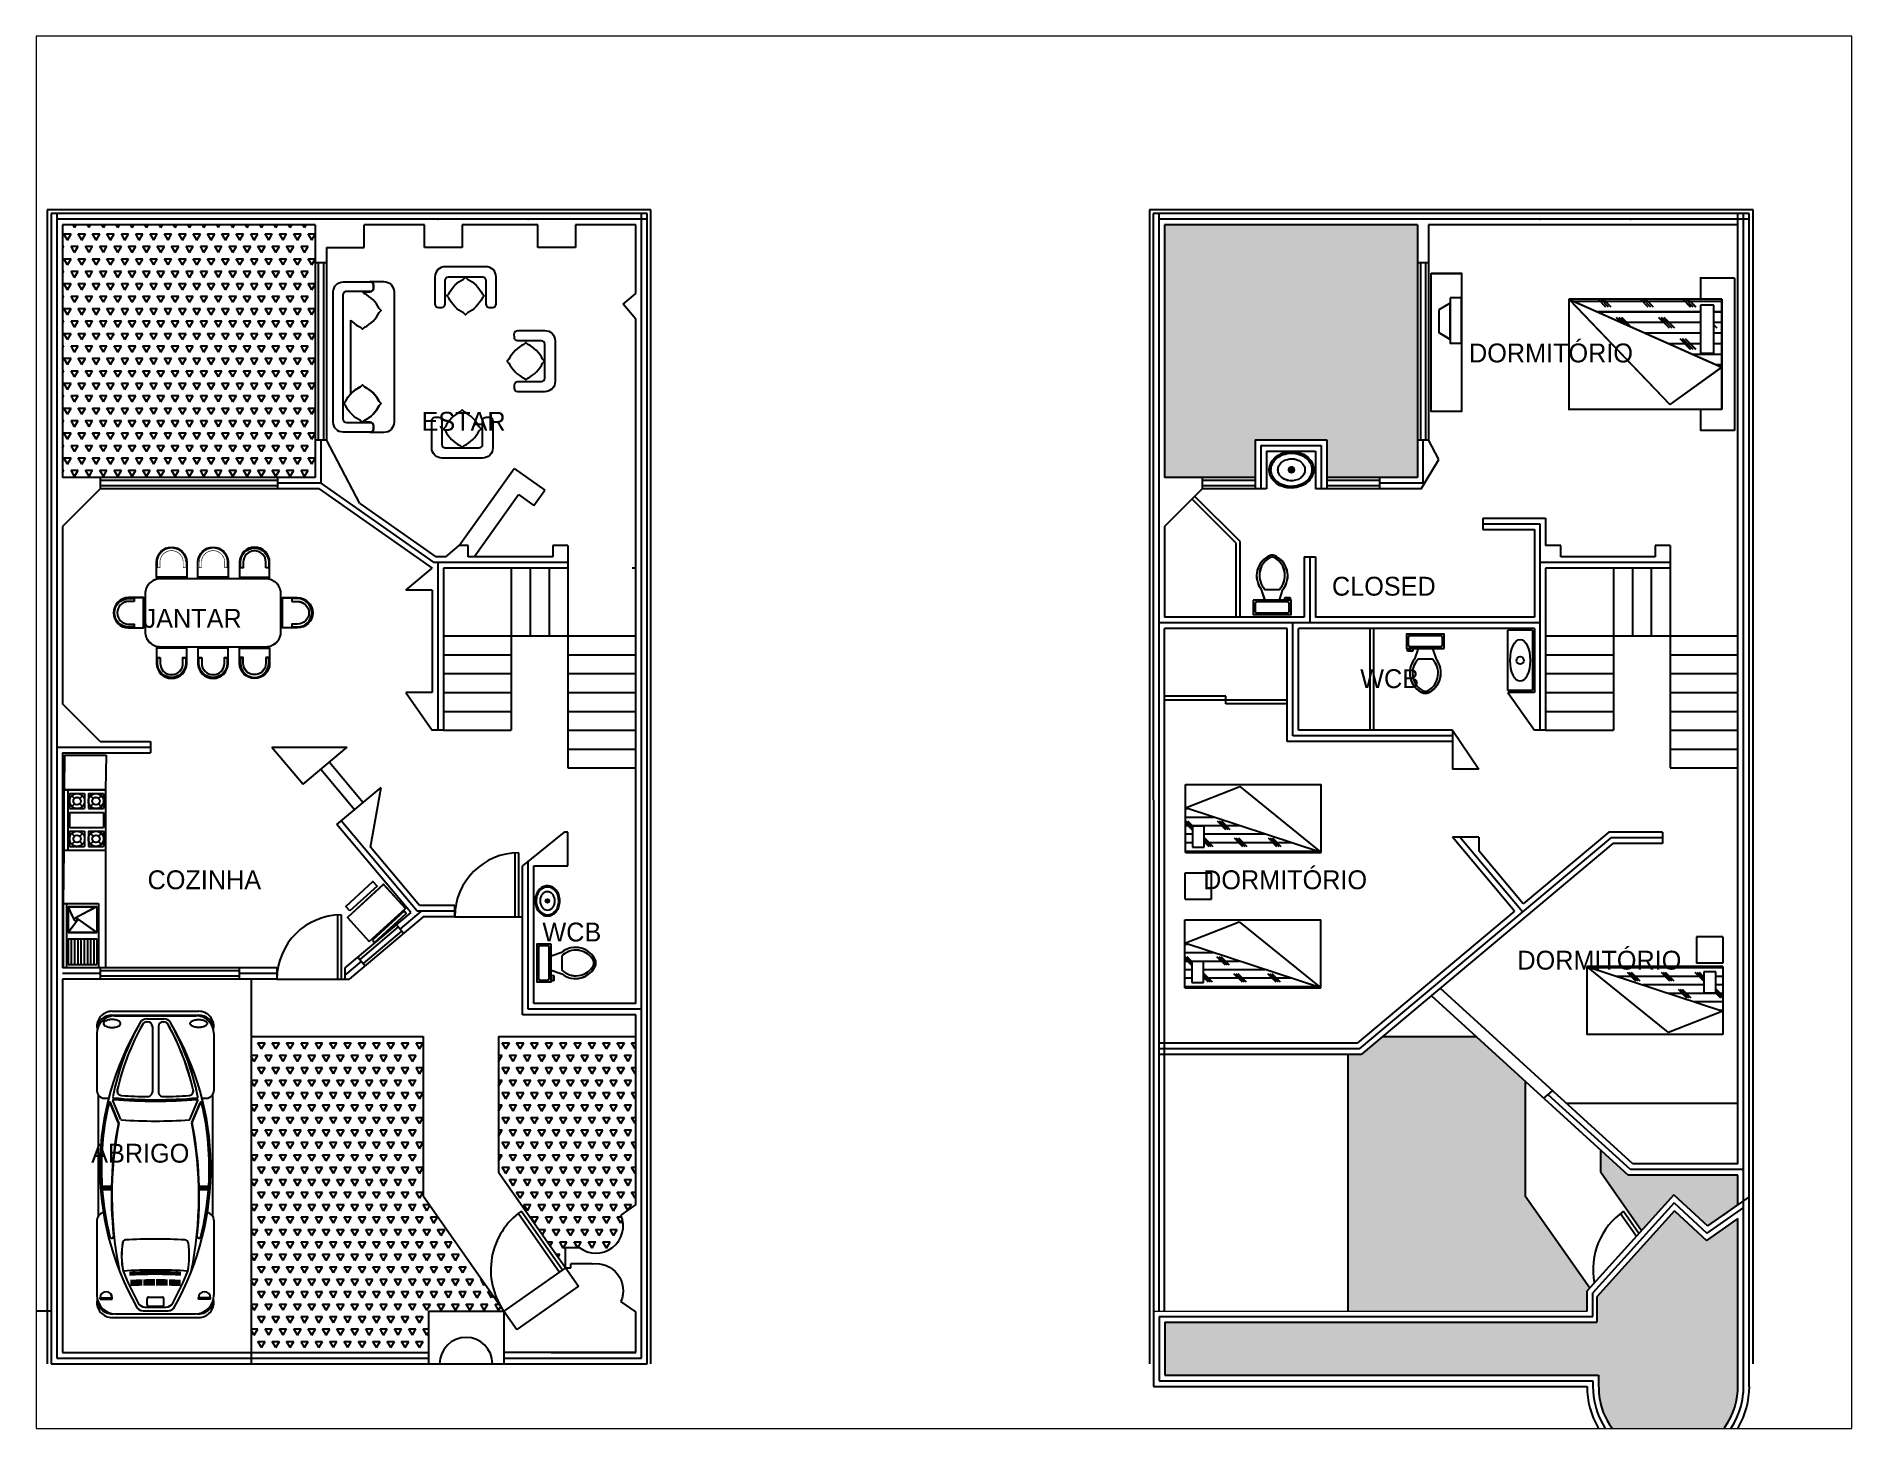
# Paper-space layout 'Layout2' of a CAD drawing. Header units: millimetres. Extents: x 26 to 236, y 20 to 181.
# The model-space entities are those that its viewports show. They can reach past a viewport. Long polylines and large blocks are cut down to what shows.
import ezdxf

# ---------------------------------------------------------------- set-up
doc = ezdxf.new("R2010")
doc.units = ezdxf.units.MM
for name, color, linetype in [('ejes', 160, 'Continuous'), ('MB', 84, 'Continuous'), ('MOB', 244, 'Continuous'), ('muros', 255, 'Continuous'), ('terreno', 21, 'Continuous'), ('ventanas', 50, 'Continuous')]:
    doc.layers.add(name, color=color, linetype=linetype)

psp = doc.layouts.new('Layout2')

msp = doc.modelspace()

# ---------------------------------------------------------------- texts
at = {"color": 4}
for s, p in [('DORMITÓRIO', (179.263, 210.045)), ('ESTAR', (165.38, 209.139)), ('CLOSED', (177.447, 206.953)), ('JANTAR', (161.696, 206.527)), ('WCB', (177.821, 205.727)), ('COZINHA', (161.749, 203.061)), ('DORMITÓRIO', (175.739, 203.061)), ('WCB', (166.982, 202.368)), ('DORMITÓRIO', (179.904, 201.995)), ('ABRIGO', (161.002, 199.436))]:
    msp.add_text(s, height=0.25, dxfattribs=at).set_placement(p)

# ---------------------------------------------------------------- blocks, each defined once
blk = doc.blocks.new('EST')
at = {"layer": 'MB', "color": 15, "linetype": 'ByBlock'}
for p, q in [((-0.873, 0), (-0.873, -0.6)), ((0, 0), (-0.873, 0)), ((0, 0), (0, -0.6)), ((0, -0.055), (-0.873, -0.055)), ((-0.818, -0.082), (-0.818, -0.3)), ((-0.6, -0.082), (-0.818, -0.082)), ((-0.786, -0.114), (-0.748, -0.152)), ((-0.748, -0.229), (-0.786, -0.268)), ((-0.632, -0.114), (-0.671, -0.152)), ((-0.671, -0.229), (-0.632, -0.268)), ((-0.6, -0.082), (-0.6, -0.3)), ((-0.545, -0.082), (-0.545, -0.573)), ((-0.327, -0.082), (-0.545, -0.082)), ((-0.327, -0.082), (-0.327, -0.573)), ((-0.055, -0.082), (-0.273, -0.082)), ((-0.273, -0.082), (-0.273, -0.3)), ((-0.241, -0.114), (-0.202, -0.152)), ((-0.202, -0.229), (-0.241, -0.268)), ((-0.086, -0.114), (-0.125, -0.152)), ((-0.125, -0.229), (-0.086, -0.268)), ((-0.055, -0.082), (-0.055, -0.3)), ((-0.6, -0.3), (-0.818, -0.3)), ((-0.6, -0.355), (-0.818, -0.355)), ((-0.818, -0.355), (-0.818, -0.573)), ((-0.786, -0.386), (-0.748, -0.425)), ((-0.748, -0.502), (-0.786, -0.541)), ((-0.632, -0.386), (-0.671, -0.425)), ((-0.671, -0.502), (-0.632, -0.541)), ((-0.6, -0.355), (-0.6, -0.573)), ((-0.055, -0.3), (-0.273, -0.3)), ((-0.055, -0.355), (-0.273, -0.355)), ((-0.273, -0.355), (-0.273, -0.573)), ((-0.241, -0.386), (-0.202, -0.425)), ((-0.202, -0.502), (-0.241, -0.541)), ((-0.086, -0.386), (-0.125, -0.425)), ((-0.125, -0.502), (-0.086, -0.541)), ((-0.055, -0.355), (-0.055, -0.573)), ((0, -0.6), (-0.873, -0.6)), ((-0.6, -0.573), (-0.818, -0.573)), ((-0.327, -0.573), (-0.545, -0.573)), ((-0.055, -0.573), (-0.273, -0.573))]:
    blk.add_line(p, q, dxfattribs=at)
for centre, radius in [((-0.709, -0.191), 0.109), ((-0.709, -0.191), 0.0545), ((-0.164, -0.191), 0.109), ((-0.164, -0.191), 0.0545), ((-0.709, -0.464), 0.109), ((-0.709, -0.464), 0.0545), ((-0.164, -0.464), 0.109), ((-0.164, -0.464), 0.0545)]:
    blk.add_circle(centre, radius, dxfattribs=at)
blk = doc.blocks.new('A$C58836E75')
at = {"layer": 'MOB'}
for points in [[(0.1, 0.1), (0, 0.1), (0, 0.7), (0.1, 0.7)], [(0.68, 0), (0.68, 0.8), (0.15, 0.8), (0.15, 0)], [(0.7, 0.05), (0.75, 0.05), (0.75, 0.75), (0.7, 0.75)]]:
    blk.add_lwpolyline(points, close=True, dxfattribs=at)
blk = doc.blocks.new('Toilet - top')
for p, q in [((-10, -8.5), (-8, -8.5)), ((-10, -9.5), (-10, -8.5)), ((-7, -9.5), (-10, -9.5)), ((-8, -8.5), (-8, -8)), ((-7, -8), (-7, -9.5)), ((-4, -8), (-6, -14)), ((4, -8), (6, -14)), ((9.5, -6), (9.5, -2)), ((4, -14), (-4, -14))]:
    blk.add_line(p, q)
blk.add_lwpolyline([(10.5, -8), (10.5, 0), (-10.5, 0), (-10.5, -8)], close=True)
for points in [[(-9.5, -2), (-9.5, -6)], [(8.5, -1), (-8.5, -1)], [(-8.5, -7), (8.5, -7)]]:
    blk.add_lwpolyline(points)
for centre, radius, start, end in [((-8.6, -1.9), 0.884, 81.8699, 188.1301), ((-8.6, -6.1), 0.884, 171.8699, 278.1301), ((8.6, -1.9), 0.884, 351.8699, 98.1301), ((8.6, -6.1), 0.884, 261.8699, 8.1301), ((3.5, -21.6), 12.2, 141.4691, 247.9714), ((4.2, -21.8), 11.3, 136.3677, 238.9468), ((-3.5, -21.6), 12.2, 292.0284, 38.5307), ((-4.2, -21.8), 11.3, 301.053, 43.6321), ((0, -27.9), 4, 245.7318, 294.2682), ((0, -29), 4, 254.8605, 285.1395)]:
    blk.add_arc(centre, radius, start, end)
blk = doc.blocks.new('Sink - Oval top')
for p, q in [((-1, 0), (1, 0)), ((0, 1), (0, -1))]:
    blk.add_line(p, q)
at = {"linetype": 'Continuous'}
for points in [[(-12.23, 0.39, 0.117634), (-11.46, -3.36, 0.104469), (-8.88, -6.8, 0.090016), (-5.08, -9.07, 0.08192), (-0.32, -10.02, 0.08192), (4.49, -9.38, 0.090016), (8.42, -7.36, 0.104469), (11.22, -4.09, 0.117634), (12.23, -0.39, 0.117634), (11.46, 3.36, 0.104469), (8.88, 6.8, 0.090016), (5.08, 9.07, 0.08192), (0.32, 10.02, 0.08192), (-4.49, 9.38, 0.090016), (-8.42, 7.36, 0.104469), (-11.22, 4.09, 0.117634)], [(-11.29, 0.16, 0.118622), (-10.52, -3.25, 0.104678), (-8.07, -6.36, 0.089562), (-4.54, -8.37, 0.081185), (-0.13, -9.15, 0.081185), (4.3, -8.49, 0.089562), (7.89, -6.58, 0.104678), (10.42, -3.55, 0.118622), (11.29, -0.16, 0.118622), (10.52, 3.25, 0.104678), (8.07, 6.36, 0.089562), (4.54, 8.37, 0.081185), (0.13, 9.15, 0.081185), (-4.3, 8.49, 0.089562), (-7.89, 6.58, 0.104678), (-10.42, 3.55, 0.118622)], [(-7.42, 0.08, 0.118283), (-6.91, -2.17, 0.104607), (-5.29, -4.21, 0.089718), (-2.97, -5.53, 0.081436), (-0.07, -6.04, 0.081436), (2.84, -5.59, 0.089718), (5.2, -4.33, 0.104607), (6.86, -2.32, 0.118283), (7.42, -0.08, 0.118283), (6.91, 2.17, 0.104607), (5.29, 4.21, 0.089718), (2.97, 5.53, 0.081436), (0.07, 6.04, 0.081436), (-2.84, 5.59, 0.089718), (-5.2, 4.33, 0.104607), (-6.86, 2.32, 0.118283)]]:
    blk.add_lwpolyline(points, format="xyb", close=True, dxfattribs=at)
for radius in [1.5, 1]:
    blk.add_circle((0, 0), radius)
blk = doc.blocks.new('mesa comedor')
at = {"layer": 'MOB'}
for points in [[(118.614, 264.511), (118.614, 264.311), (118.214, 264.311), (118.214, 264.511, -1)], [(118.264, 264.436), (118.264, 264.511, -1), (118.564, 264.511), (118.564, 264.436), (118.602, 264.436), (118.602, 264.511, 1), (118.227, 264.511), (118.227, 264.436)], [(118.864, 262.691), (118.864, 264.091, 0.414214), (118.664, 264.291), (118.164, 264.291, 0.414214), (117.964, 264.091), (117.964, 262.691, 0.414214), (118.164, 262.491), (118.664, 262.491, 0.414214)], [(117.744, 263.741), (117.944, 263.741), (117.944, 264.141), (117.744, 264.141, 1)], [(117.819, 264.091), (117.744, 264.091, 1), (117.744, 263.791), (117.819, 263.791), (117.819, 263.753), (117.744, 263.753, -1), (117.744, 264.128), (117.819, 264.128)], [(119.084, 263.741), (118.884, 263.741), (118.884, 264.141), (119.084, 264.141, -1)], [(119.009, 264.091), (119.084, 264.091, -1), (119.084, 263.791), (119.009, 263.791), (119.009, 263.753), (119.084, 263.753, 1), (119.084, 264.128), (119.009, 264.128)], [(117.744, 263.591), (117.944, 263.591), (117.944, 263.191), (117.744, 263.191, -1)], [(119.084, 263.591), (118.884, 263.591), (118.884, 263.191), (119.084, 263.191, 1)], [(119.009, 263.241), (119.084, 263.241, 1), (119.084, 263.541), (119.009, 263.541), (119.009, 263.578), (119.084, 263.578, -1), (119.084, 263.203), (119.009, 263.203)], [(117.744, 263.041), (117.944, 263.041), (117.944, 262.641), (117.744, 262.641, -1)], [(119.084, 263.041), (118.884, 263.041), (118.884, 262.641), (119.084, 262.641, 1)], [(119.009, 262.691), (119.084, 262.691, 1), (119.084, 262.991), (119.009, 262.991), (119.009, 263.028), (119.084, 263.028, -1), (119.084, 262.653), (119.009, 262.653)], [(118.614, 262.271), (118.614, 262.471), (118.214, 262.471), (118.214, 262.271, 1)], [(118.264, 262.346), (118.264, 262.271, 1), (118.564, 262.271), (118.564, 262.346), (118.602, 262.346), (118.602, 262.271, -1), (118.227, 262.271), (118.227, 262.346)]]:
    blk.add_lwpolyline(points, format="xyb", close=True, dxfattribs=at)
at = {"layer": 'MOB', "const_width": 0.0075}
for points in [[(118.261, 264.44), (118.261, 264.511, -1), (118.568, 264.511), (118.568, 264.44), (118.598, 264.44), (118.598, 264.511, 1), (118.231, 264.511), (118.231, 264.44)], [(117.816, 264.095), (117.744, 264.095, 1), (117.744, 263.787), (117.816, 263.787), (117.816, 263.757), (117.744, 263.757, -1), (117.744, 264.125), (117.816, 264.125)], [(119.013, 264.095), (119.084, 264.095, -1), (119.084, 263.787), (119.013, 263.787), (119.013, 263.757), (119.084, 263.757, 1), (119.084, 264.125), (119.013, 264.125)], [(117.816, 263.237), (117.744, 263.237, -1), (117.744, 263.545), (117.816, 263.545), (117.816, 263.575), (117.744, 263.575, 1), (117.744, 263.207), (117.816, 263.207)], [(119.013, 263.237), (119.084, 263.237, 1), (119.084, 263.545), (119.013, 263.545), (119.013, 263.575), (119.084, 263.575, -1), (119.084, 263.207), (119.013, 263.207)], [(117.816, 262.687), (117.744, 262.687, -1), (117.744, 262.995), (117.816, 262.995), (117.816, 263.025), (117.744, 263.025, 1), (117.744, 262.657), (117.816, 262.657)], [(119.013, 262.687), (119.084, 262.687, 1), (119.084, 262.995), (119.013, 262.995), (119.013, 263.025), (119.084, 263.025, -1), (119.084, 262.657), (119.013, 262.657)], [(118.261, 262.342), (118.261, 262.271, 1), (118.568, 262.271), (118.568, 262.342), (118.598, 262.342), (118.598, 262.271, -1), (118.231, 262.271), (118.231, 262.342)]]:
    blk.add_lwpolyline(points, format="xyb", close=True, dxfattribs=at)
blk = doc.blocks.new('SEDAN')
at = {"layer": 'MB', "color": 15}
for p, q in [((0.242, 0.732), (0.242, 0.572)), ((0.242, 0.732), (0.262, 0.732)), ((0.262, 0.732), (0.262, 0.572)), ((1.292, 0.775), (0.295, 0.775)), ((2.952, 0.758), (1.349, 0.758)), ((1.72, 0.726), (1.72, 0.581)), ((3.765, 0.775), (3.008, 0.775)), ((0, 0.575), (0, -0.575)), ((0.05, 0.53), (0.05, -0.53)), ((0.242, 0.572), (0.262, 0.572)), ((1.7, 0.694), (1.7, 0.581)), ((1.74, 0.698), (1.74, 0.58)), ((2.584, 0.49), (2.855, 0.603)), ((2.585, 0.485), (2.849, 0.595)), ((2.627, 0.458), (2.878, 0.563)), ((2.908, 0.675), (2.908, 0.619)), ((4, 0.54), (4, -0.54)), ((4.01, 0.575), (4.01, -0.575)), ((4.06, 0.575), (4.06, -0.575)), ((0.557, 0.327), (0.607, 0.327)), ((0.557, 0.317), (0.607, 0.317)), ((0.558, 0.307), (0.608, 0.307)), ((0.558, 0.297), (0.608, 0.297)), ((0.559, 0.287), (0.609, 0.287)), ((0.559, 0.277), (0.609, 0.277)), ((0.56, 0.267), (0.61, 0.267)), ((0.56, 0.257), (0.61, 0.257)), ((0.561, 0.247), (0.611, 0.247)), ((0.565, 0.287), (0.609, 0.287)), ((0.09, 0.162), (0.09, -0.168)), ((0.14, 0.139), (0.14, -0.144)), ((0.15, 0.089), (0.15, -0.094)), ((0.17, 0.109), (0.25, 0.109)), ((0.27, 0.089), (0.27, -0.094)), ((0.561, 0.237), (0.611, 0.237)), ((0.561, 0.227), (0.611, 0.227)), ((0.562, 0.217), (0.612, 0.217)), ((0.562, 0.207), (0.612, 0.207)), ((0.562, 0.197), (0.612, 0.197)), ((0.563, 0.187), (0.613, 0.187)), ((0.563, 0.177), (0.613, 0.177)), ((0.563, 0.167), (0.613, 0.167)), ((0.563, 0.157), (0.613, 0.157)), ((0.564, 0.147), (0.614, 0.147)), ((0.564, 0.137), (0.614, 0.137)), ((0.564, 0.127), (0.614, 0.127)), ((0.564, 0.117), (0.614, 0.117)), ((0.564, 0.107), (0.614, 0.107)), ((0.565, 0.097), (0.615, 0.097)), ((0.565, 0.087), (0.615, 0.087)), ((0.565, 0.077), (0.615, 0.077)), ((0.565, 0.067), (0.615, 0.067)), ((0.565, 0.057), (0.615, 0.057)), ((0.565, 0.047), (0.615, 0.047)), ((0.565, 0.037), (0.615, 0.037)), ((0.565, 0.027), (0.615, 0.027)), ((0.565, 0.027), (0.615, 0.027)), ((0.565, 0.017), (0.615, 0.017)), ((0.565, 0.007), (0.615, 0.007)), ((3.86, 0.04), (2.989, 0.04)), ((3.92, 0.114), (3.92, 0.1)), ((3.96, 0.114), (3.96, -0.114)), ((0.17, -0.114), (0.25, -0.114)), ((0.561, -0.231), (0.611, -0.231)), ((0.561, -0.241), (0.611, -0.241)), ((0.562, -0.201), (0.612, -0.201)), ((0.562, -0.211), (0.612, -0.211)), ((0.562, -0.221), (0.612, -0.221)), ((0.563, -0.161), (0.613, -0.161)), ((0.563, -0.171), (0.613, -0.171)), ((0.563, -0.181), (0.613, -0.181)), ((0.563, -0.191), (0.613, -0.191)), ((0.564, -0.111), (0.614, -0.111)), ((0.564, -0.121), (0.614, -0.121)), ((0.564, -0.131), (0.614, -0.131)), ((0.564, -0.141), (0.614, -0.141)), ((0.564, -0.151), (0.614, -0.151)), ((0.565, -0.003), (0.615, -0.003)), ((0.565, -0.011), (0.615, -0.011)), ((0.565, -0.021), (0.615, -0.021)), ((0.565, -0.031), (0.615, -0.031)), ((0.565, -0.031), (0.615, -0.031)), ((0.565, -0.041), (0.615, -0.041)), ((0.565, -0.051), (0.615, -0.051)), ((0.565, -0.061), (0.615, -0.061)), ((0.565, -0.071), (0.615, -0.071)), ((0.565, -0.081), (0.615, -0.081)), ((0.565, -0.091), (0.615, -0.091)), ((0.565, -0.101), (0.615, -0.101)), ((3.86, -0.04), (2.989, -0.04)), ((3.92, -0.1), (3.92, -0.114)), ((0.557, -0.321), (0.607, -0.321)), ((0.557, -0.331), (0.607, -0.331)), ((0.558, -0.301), (0.608, -0.301)), ((0.558, -0.311), (0.608, -0.311)), ((0.559, -0.281), (0.609, -0.281)), ((0.559, -0.291), (0.609, -0.291)), ((0.56, -0.261), (0.61, -0.261)), ((0.56, -0.271), (0.61, -0.271)), ((0.561, -0.251), (0.611, -0.251)), ((0.565, -0.291), (0.609, -0.291)), ((2.627, -0.457), (2.878, -0.563)), ((0.242, -0.572), (0.262, -0.572)), ((0.242, -0.732), (0.242, -0.572)), ((0.262, -0.732), (0.262, -0.572)), ((1.7, -0.582), (1.7, -0.694)), ((1.72, -0.581), (1.72, -0.726)), ((1.74, -0.581), (1.74, -0.698)), ((2.584, -0.49), (2.854, -0.602)), ((2.585, -0.485), (2.848, -0.594)), ((2.908, -0.618), (2.908, -0.675)), ((0.242, -0.732), (0.262, -0.732)), ((1.292, -0.775), (0.295, -0.775)), ((2.952, -0.758), (1.349, -0.758)), ((3.765, -0.775), (3.008, -0.775))]:
    blk.add_line(p, q, dxfattribs=at)
for points in [[(3.898, 0.687, 0.182284), (3.881, 0.68, 0.102685), (3.861, 0.654, 0.061967), (3.85, 0.62, 0.048217), (3.845, 0.574, 0.048217), (3.85, 0.529, 0.061967), (3.861, 0.495, 0.102685), (3.881, 0.468, 0.182284), (3.898, 0.461, 0.182284), (3.916, 0.468, 0.102685), (3.936, 0.495, 0.061967), (3.947, 0.529, 0.048217), (3.951, 0.574, 0.048217), (3.947, 0.62, 0.061967), (3.936, 0.654, 0.102685), (3.916, 0.68, 0.182284)], [(3.898, -0.687, -0.182284), (3.881, -0.68, -0.102685), (3.861, -0.654, -0.061967), (3.85, -0.62, -0.048217), (3.845, -0.574, -0.048217), (3.85, -0.528, -0.061967), (3.861, -0.494, -0.102685), (3.881, -0.468, -0.182284), (3.898, -0.461, -0.182284), (3.916, -0.468, -0.102685), (3.936, -0.494, -0.061967), (3.947, -0.528, -0.048217), (3.951, -0.574, -0.048217), (3.947, -0.62, -0.061967), (3.936, -0.654, -0.102685), (3.916, -0.68, -0.182284)]]:
    blk.add_lwpolyline(points, format="xyb", close=True, dxfattribs=at)
for centre, radius, start, end in [((0.2, 0.575), 0.2, 82.8192, 180), ((0.295, 0.53), 0.245, 90, 180), ((0.25, 0.575), 0.2, 97.1808, 186.1299), ((1.984, -3.002), 3.737, 58.946, 119.5455), ((0.262, 0.652), 0.08, 270, 90), ((1.292, 0.675), 0.1, 7.5014, 90), ((3.008, 0.675), 0.1, 90, 180), ((3.765, 0.54), 0.235, 0, 90), ((3.86, 0.575), 0.2, 0, 97.1808), ((3.81, 0.575), 0.2, 0, 82.8192), ((1.621, -4.461), 5.037, 79.0337, 101.545), ((1.078, 0.578), 0.025, 104.1967, 276.1486), ((1.984, -3.002), 3.717, 94.5498, 104.1967), ((1.621, -4.461), 5.042, 79.0508, 96.1486), ((1.69, 0.694), 0.01, 0, 94.5498), ((1.75, 0.698), 0.01, 93.6202, 180), ((1.984, -3.002), 3.717, 76.5706, 93.6202), ((2.58, 0.5), 0.01, 259.0508, 292.5323), ((2.581, 0.495), 0.01, 259.0337, 292.5323), ((2.845, 0.604), 0.01, 292.5323, 76.5706), ((9.275, 0), 6.407, 175.0481, 184.9528), ((2.882, 0.554), 0.01, 355.0481, 112.8228), ((9.275, 0), 6.387, 175.0167, 184.9832), ((2.922, 0.554), 0.01, 78.983, 175.0167), ((2.298, -2.652), 3.277, 60.5001, 78.983), ((3.004, 0.445), 0.06, 77.1609, 175.9438), ((2.298, -2.652), 3.237, 60.5487, 77.1609), ((0.19, 0.162), 0.1, 119.5455, 180), ((1.984, -3.002), 3.692, 111.7397, 119.0369), ((-5.757, 0), 6.192, 1.6384, 3.0276), ((-5.757, 0), 6.202, 1.6358, 3.0227), ((-5.757, 0), 6.212, 1.6331, 3.0178), ((-5.757, 0), 6.222, 1.6305, 3.013), ((-5.757, 0), 6.232, 1.6279, 3.0082), ((-5.757, 0), 6.242, 1.6253, 3.0033), ((-5.757, 0), 6.252, 1.6227, 2.9985), ((0.821, -0.617), 1.064, 80.5918, 101.1241), ((-5.757, 0), 6.387, 356.1292, 3.8365), ((0.989, 0.394), 0.04, 3.544, 80.5918), ((-5.366, 0), 6.407, 356.4933, 3.544), ((9.012, 0), 6.407, 175.9824, 184.0185), ((2.631, 0.449), 0.01, 112.8228, 175.9824), ((9.275, 0), 6.347, 175.9438, 179.0915), ((0.24, 0.139), 0.1, 119.0369, 180), ((0.17, 0.089), 0.02, 90, 180), ((0.25, 0.089), 0.02, 360, 90), ((-5.757, 0), 6.192, 0.0651, 1.4533), ((-5.757, 0), 6.202, 0.065, 1.4509), ((-5.757, 0), 6.212, 0.0649, 1.4486), ((-5.757, 0), 6.222, 0.0648, 1.4463), ((-5.757, 0), 6.232, 0.0647, 1.4439), ((-5.757, 0), 6.242, 0.0646, 1.4416), ((-5.757, 0), 6.252, 0.0645, 1.4393), ((2.989, 0.1), 0.06, 179.0915, 270), ((3.86, 0.1), 0.06, 270, 0), ((3.86, 0.114), 0.06, 0, 60.5487), ((3.86, 0.114), 0.1, 0, 58.946), ((0.19, -0.168), 0.1, 180, 240.6904), ((0.24, -0.144), 0.1, 180, 241.1984), ((1.979, 3.019), 3.754, 240.6904, 300.9855), ((0.17, -0.094), 0.02, 180, 270), ((1.979, 3.019), 3.709, 241.1984, 248.4397), ((0.25, -0.094), 0.02, 270, 0), ((-5.757, 0), 6.192, 356.9175, 358.3067), ((-5.757, 0), 6.192, 358.4919, 359.88), ((-5.757, 0), 6.202, 356.9224, 358.3094), ((-5.757, 0), 6.202, 358.4943, 359.8802), ((-5.757, 0), 6.212, 356.9274, 358.3122), ((-5.757, 0), 6.212, 358.4967, 359.8804), ((-5.757, 0), 6.222, 356.9323, 358.3149), ((-5.757, 0), 6.222, 358.4991, 359.8806), ((-5.757, 0), 6.232, 356.9373, 358.3176), ((-5.757, 0), 6.232, 358.5015, 359.8808), ((-5.757, 0), 6.242, 356.9422, 358.3203), ((-5.757, 0), 6.242, 358.5039, 359.881), ((-5.757, 0), 6.252, 356.9471, 358.323), ((-5.757, 0), 6.252, 358.5063, 359.8812), ((2.295, 2.665), 3.289, 281.0254, 299.4307), ((2.989, -0.1), 0.06, 90, 180.9143), ((9.275, 0), 6.347, 180.9143, 184.0561), ((2.295, 2.665), 3.249, 282.8406, 299.3823), ((3.86, -0.1), 0.06, 0, 90), ((3.86, -0.114), 0.06, 299.3823, 0), ((3.86, -0.114), 0.1, 300.9855, 0), ((1.612, 4.489), 5.066, 258.6256, 281.0086), ((0.821, 0.614), 1.064, 258.8759, 278.9452), ((0.979, -0.388), 0.05, 278.9452, 356.4933), ((2.631, -0.448), 0.01, 184.0185, 247.1772), ((2.631, -0.448), 0.01, 184.0185, 247.1772), ((3.004, -0.444), 0.06, 184.0561, 282.8406), ((0.2, -0.575), 0.2, 180, 277.1808), ((0.295, -0.53), 0.245, 180, 270), ((0.25, -0.575), 0.2, 173.8701, 262.8192), ((0.262, -0.652), 0.08, 270, 90), ((1.078, -0.579), 0.025, 83.9939, 255.9501), ((1.979, 3.019), 3.734, 255.9501, 265.5458), ((1.612, 4.489), 5.071, 263.9939, 280.9916), ((1.292, -0.675), 0.1, 270, 351.9045), ((1.69, -0.694), 0.01, 265.5458, 0), ((1.75, -0.698), 0.01, 180, 266.4712), ((1.979, 3.019), 3.734, 266.4712, 283.4432), ((2.581, -0.494), 0.01, 67.4677, 101.0086), ((2.58, -0.499), 0.01, 67.4677, 100.9916), ((2.845, -0.603), 0.01, 283.4432, 67.4677), ((2.882, -0.554), 0.01, 247.1772, 4.9528), ((3.008, -0.675), 0.1, 180, 270), ((2.922, -0.554), 0.01, 184.9832, 281.0254), ((3.765, -0.54), 0.235, 270, 0), ((3.81, -0.575), 0.2, 277.1808, 0), ((3.86, -0.575), 0.2, 262.8192, 0)]:
    blk.add_arc(centre, radius, start, end, dxfattribs=at)
blk = doc.blocks.new('*X9')
at = {"color": 0}
for p, q in [((10.094, 20.7), (10.128, 20.7)), ((10.094, 20.587), (10.471, 20.587)), ((10.181, 20.419), (10.094, 20.506)), ((10.094, 20.475), (10.813, 20.475)), ((10.187, 20.441), (10.097, 20.531)), ((10.187, 20.47), (10.125, 20.531)), ((10.631, 20.419), (10.519, 20.531)), ((10.659, 20.419), (10.547, 20.531)), ((10.687, 20.419), (10.575, 20.531)), ((10.094, 20.363), (10.187, 20.363)), ((10.094, 20.25), (10.187, 20.25)), ((10.343, 20.363), (11.155, 20.363)), ((10.434, 20.194), (10.343, 20.285)), ((10.406, 20.194), (10.343, 20.257)), ((10.343, 20.25), (11.498, 20.25)), ((10.462, 20.194), (10.35, 20.306)), ((10.856, 20.194), (10.744, 20.306)), ((10.884, 20.194), (10.772, 20.306)), ((10.912, 20.194), (10.8, 20.306)), ((11.306, 20.194), (11.194, 20.306)), ((11.334, 20.194), (11.222, 20.306)), ((11.362, 20.194), (11.25, 20.306)), ((10.094, 20.137), (11.84, 20.137))]:
    blk.add_line(p, q, dxfattribs=at)
blk = doc.blocks.new('CS')
at = {"layer": 'MB', "color": 15, "linetype": 'Continuous'}
for p, q in [((-1.295, 1.803), (-1.295, 1.453)), ((-1.295, 1.803), (-0.945, 1.803)), ((-0.945, 1.803), (-0.945, 1.453)), ((-0.9, 1.8), (-0.9, 0)), ((-0.9, 1.8), (-0.308, 1.8)), ((-0.9, 0), (-0.308, 1.8)), ((-0.547, 1.707), (-0.83, 1.707)), ((-0.83, 1.707), (-0.83, 1.551)), ((-0.547, 1.707), (-0.547, 1.551)), ((-0.308, 1.8), (-0.026, 1.08)), ((-0.308, 1.8), (0, 1.8)), ((0, 1.8), (0, 0)), ((-1.295, 1.453), (-0.945, 1.453)), ((-0.83, 1.551), (-0.547, 1.551)), ((-0.026, 1.08), (-0.9, 0)), ((-0.9, 0), (0, 0))]:
    blk.add_line(p, q, dxfattribs=at)
at = {"layer": 'MB', "color": 15, "rotation": 270}
blk.add_blockref('*X9', (-21.02, 11.894), dxfattribs=at)
blk = doc.blocks.new('FREGA')
at = {"layer": 'MB', "color": 15, "linetype": 'ByBlock'}
for p, q in [((0, 0.604), (-1.099, 0.604)), ((-1.099, 0.604), (-1.099, 0)), ((0, 0.549), (-1.099, 0.549)), ((-1.044, 0.522), (-1.044, 0.027)), ((-0.604, 0.522), (-1.044, 0.522)), ((-0.604, 0.467), (-1.044, 0.467)), ((-0.604, 0.412), (-1.044, 0.412)), ((-0.604, 0.357), (-1.044, 0.357)), ((-0.604, 0.522), (-0.604, 0.027)), ((-0.494, 0.522), (-0.291, 0.367)), ((-0.055, 0.522), (-0.494, 0.522)), ((-0.494, 0.522), (-0.494, 0.027)), ((-0.494, 0.027), (-0.253, 0.373)), ((-0.286, 0.412), (-0.055, 0.522)), ((-0.055, 0.027), (-0.251, 0.4)), ((-0.055, 0.522), (-0.055, 0.027)), ((0, 0.604), (0, 0)), ((0, 0), (-1.099, 0)), ((-0.604, 0.302), (-1.044, 0.302)), ((-0.604, 0.247), (-1.044, 0.247)), ((-0.604, 0.192), (-1.044, 0.192)), ((-0.604, 0.137), (-1.044, 0.137)), ((-0.604, 0.082), (-1.044, 0.082)), ((-0.604, 0.027), (-1.044, 0.027)), ((-0.055, 0.027), (-0.494, 0.027))]:
    blk.add_line(p, q, dxfattribs=at)
blk.add_circle((-0.275, 0.388), 0.0265, dxfattribs=at)
blk = doc.blocks.new('*X7')
at = {"color": 0, "linetype": 'Continuous'}
for p, q in [((3.13, 23.25), (3.186, 23.25)), ((3.13, 23.125), (3.467, 23.125)), ((3.312, 23.188), (3.301, 23.199)), ((3.13, 23), (3.223, 23)), ((3.379, 23), (3.749, 23)), ((3.562, 22.938), (3.437, 23.063)), ((3.594, 22.938), (3.469, 23.063)), ((3.625, 22.938), (3.5, 23.063)), ((3.13, 22.875), (3.223, 22.875)), ((3.13, 22.75), (3.223, 22.75)), ((3.223, 22.777), (3.187, 22.813)), ((3.223, 22.809), (3.219, 22.813)), ((3.379, 22.875), (4.03, 22.875)), ((3.379, 22.75), (4.311, 22.75)), ((3.812, 22.688), (3.687, 22.813)), ((3.844, 22.688), (3.719, 22.813)), ((3.875, 22.688), (3.75, 22.813)), ((4.312, 22.688), (4.201, 22.799)), ((4.344, 22.688), (4.257, 22.774)), ((4.375, 22.688), (4.313, 22.749)), ((3.13, 22.625), (3.223, 22.625)), ((3.13, 22.5), (4.874, 22.5)), ((3.379, 22.625), (4.592, 22.625)), ((3.525, 22.475), (3.437, 22.563)), ((3.556, 22.475), (3.469, 22.563)), ((3.587, 22.475), (3.5, 22.563)), ((4.025, 22.475), (3.937, 22.563)), ((4.056, 22.475), (3.969, 22.563)), ((4.087, 22.475), (4, 22.563)), ((4.525, 22.475), (4.437, 22.563)), ((4.556, 22.475), (4.469, 22.563)), ((4.587, 22.475), (4.5, 22.563))]:
    blk.add_line(p, q, dxfattribs=at)
blk = doc.blocks.new('CS1')
at = {"layer": 'MB', "color": 15, "linetype": 'Continuous'}
for p, q in [((0.25, 1.955), (-1.549, 1.955)), ((-1.549, 1.955), (-1.549, 1.553)), ((0.25, 1.955), (0.25, 1.544)), ((-1.299, 1.803), (-1.299, -0.006)), ((0, 1.803), (-1.299, 1.803)), ((-0.8, 1.803), (-1.242, 1.191)), ((0, 0.003), (-0.8, 1.803)), ((0, 1.803), (0, 0)), ((-1.299, 1.553), (-1.549, 1.553)), ((-0.637, 1.71), (-0.07, 1.71)), ((-0.637, 1.554), (-0.637, 1.71)), ((-0.07, 1.554), (-0.637, 1.554)), ((-0.07, 1.71), (-0.07, 1.554)), ((0.25, 1.553), (0, 1.553)), ((0, 1.373), (0, 0.003)), ((0, 0.003), (-1.242, 1.191)), ((0, 0), (-1.299, 0))]:
    blk.add_line(p, q, dxfattribs=at)
at = {"layer": 'MB', "color": 15, "linetype": 'Continuous', "xscale": -1, "rotation": 90}
blk.add_blockref('*X7', (22.475, 4.933), dxfattribs=at)
blk = doc.blocks.new('closet')
at = {"layer": 'MOB'}
for points in [[(117.065, 254.693), (117.065, 254.288), (118.895, 254.288), (118.895, 254.693)], [(117.55, 254.588), (117.85, 254.588), (117.94, 254.438), (117.461, 254.438)], [(117.39, 254.438), (117.99, 254.438), (117.99, 254.288), (117.39, 254.288)]]:
    blk.add_lwpolyline(points, close=True, dxfattribs=at)

# ---------------------------------------------------------------- hatches: boundary and pattern name
at = {"layer": 'muros'}
h = msp.add_hatch(dxfattribs=at)
h.set_pattern_fill('TRIANG', color=3, scale=0.02, style=0)
h.paths.add_polyline_path([(163.97, 211.869), (160.62, 211.869), (160.62, 208.519), (163.97, 208.519)])
h = msp.add_hatch(dxfattribs=at)
h.set_pattern_fill('TRIANG', color=3, scale=0.02, style=0)
h.paths.add_polyline_path([(178.578, 211.869), (175.228, 211.869), (175.228, 208.519), (176.428, 208.519), (176.428, 209.019), (177.378, 209.019), (177.378, 208.519), (178.578, 208.519)])
h.paths.add_polyline_path([(180.009, 200.514), (179.358, 201.108), (178.119, 201.108), (177.834, 200.869), (177.659, 200.869), (177.659, 197.469), (180.828, 197.469), (180.828, 197.737), (180.863, 197.776), (180.009, 198.994)])
h.paths.add_polyline_path([(182.828, 199.269), (181.374, 199.269), (181.009, 199.601), (181.009, 199.31), (181.55, 198.538), (181.976, 199.011), (182.424, 198.596), (182.828, 198.879)])
edge = h.paths.add_edge_path()
edge.add_line((182.828, 198.696), (182.411, 198.404))
edge.add_line((182.411, 198.404), (181.985, 198.798))
edge.add_line((181.985, 198.798), (180.958, 197.658))
edge.add_line((180.958, 197.658), (180.958, 197.319))
edge.add_line((180.958, 197.319), (175.232, 197.319))
edge.add_line((175.232, 197.319), (175.232, 196.619))
edge.add_line((175.232, 196.619), (180.978, 196.619))
edge.add_spline(control_points=[(180.978, 196.619), (180.978, 196.417), (180.988, 196.323), (181.026, 196.159), (181.055, 196.088), (181.133, 195.948), (181.181, 195.883), (181.347, 195.71), (181.486, 195.624), (181.792, 195.533), (181.956, 195.527), (182.303, 195.608), (182.481, 195.717), (182.736, 196.02), (182.814, 196.214), (182.827, 196.431), (182.828, 196.45), (182.828, 196.844)], knot_values=[4.712389, 4.712389, 4.712389, 4.712389, 4.960938, 4.960938, 5.219241, 5.219241, 5.477544, 5.477544, 5.994149, 5.994149, 6.510755, 6.510755, 7.151945, 7.151945, 7.793134, 7.793134, 7.853982, 7.853982, 7.853982, 7.853982], degree=3, periodic=0)
edge.add_line((182.828, 196.844), (182.828, 198.696))
h = msp.add_hatch(dxfattribs=at)
h.set_pattern_fill('TRIANG', color=3, scale=0.02, style=0)
h.paths.add_polyline_path([(165.402, 201.108), (163.124, 201.108), (163.124, 196.919), (165.47, 196.919), (165.47, 197.469), (166.47, 197.469), (165.402, 198.994)])
edge = h.paths.add_edge_path()
edge.add_line((168.22, 201.108), (166.402, 201.108))
edge.add_line((166.402, 201.108), (166.402, 199.31))
edge.add_line((166.402, 199.31), (167.289, 198.043))
edge.add_line((167.289, 198.043), (167.289, 198.311))
edge.add_line((167.289, 198.311), (167.47, 198.311))
edge.add_ellipse((167.691, 198.597), major_axis=(0.332, 0.143), ratio=1, start_angle=208.9282, end_angle=360)
edge.add_line((168.023, 198.741), (168.22, 198.879))
edge.add_line((168.22, 198.879), (168.22, 201.108))

# ---------------------------------------------------------------- linework, layer by layer
at = {"layer": 'ejes'}
for p, q in [((160.545, 212.019), (160.545, 196.844)), ((168.295, 196.844), (168.295, 212.019)), ((175.153, 212.019), (175.153, 197.469)), ((182.903, 196.844), (182.903, 212.019)), ((168.37, 211.944), (160.545, 211.944)), ((182.978, 211.944), (175.153, 211.944)), ((164.045, 209.019), (164.045, 208.444)), ((176.503, 208.944), (176.503, 208.369)), ((176.503, 208.944), (177.303, 208.944)), ((177.303, 208.944), (177.303, 208.369)), ((178.653, 209.019), (178.653, 208.444)), ((164.045, 208.444), (163.47, 208.444)), ((164.045, 208.444), (165.545, 207.394)), ((178.653, 208.444), (178.078, 208.444)), ((179.445, 207.906), (180.203, 207.906)), ((180.203, 207.906), (180.203, 205.169)), ((177.153, 207.469), (177.153, 206.594)), ((167.32, 207.394), (165.545, 207.394)), ((165.595, 207.394), (165.595, 205.169)), ((181.928, 207.394), (180.203, 207.394)), ((180.203, 206.594), (175.153, 206.594)), ((176.928, 205.094), (176.928, 206.594)), ((179.042, 205.094), (176.928, 205.094)), ((160.545, 204.944), (161.786, 204.944)), ((165.32, 202.769), (164.316, 203.966)), ((181.144, 203.744), (177.807, 200.944)), ((179.972, 202.761), (179.14, 203.753)), ((181.828, 203.744), (181.144, 203.744)), ((166.795, 201.469), (166.795, 203.43)), ((165.375, 202.769), (165.094, 202.533)), ((165.82, 202.769), (165.32, 202.769)), ((161.12, 201.944), (160.62, 201.944)), ((163.464, 201.944), (162.964, 201.944)), ((164.583, 202.105), (164.364, 201.921)), ((168.295, 201.469), (166.795, 201.469)), ((177.807, 200.944), (175.153, 200.944)), ((181.403, 199.344), (180.31, 200.335)), ((182.903, 199.344), (181.403, 199.344)), ((181.98, 198.905), (180.903, 197.709)), ((181.98, 198.905), (182.417, 198.5)), ((182.903, 198.84), (182.417, 198.5)), ((180.903, 197.394), (180.903, 197.709)), ((175.157, 197.394), (175.157, 196.544)), ((175.157, 197.394), (180.903, 197.394)), ((160.545, 196.844), (165.47, 196.844)), ((166.47, 196.844), (168.295, 196.844)), ((175.157, 196.544), (180.903, 196.544))]:
    msp.add_line(p, q, dxfattribs=at)
msp.add_open_spline([(180.903, 196.544), (180.903, 196.337), (180.929, 196.206), (181.064, 195.879), (181.219, 195.703), (181.604, 195.485), (181.834, 195.442), (182.271, 195.509), (182.478, 195.618), (182.782, 195.941), (182.878, 196.155), (182.901, 196.407), (182.903, 196.438), (182.903, 196.844)], degree=3, knots=[4.712389, 4.712389, 4.712389, 4.712389, 5.105334, 5.105334, 5.769397, 5.769397, 6.43346, 6.43346, 7.097524, 7.097524, 7.761587, 7.761587, 7.853982, 7.853982, 7.853982, 7.853982], dxfattribs=at)
msp.add_open_spline([(180.903, 196.544), (180.903, 196.337), (180.929, 196.206), (181.064, 195.879), (181.219, 195.703), (181.604, 195.485), (181.834, 195.442), (182.271, 195.509), (182.478, 195.618), (182.782, 195.941), (182.878, 196.155), (182.901, 196.407), (182.903, 196.438), (182.903, 196.844)], degree=3, knots=[4.712389, 4.712389, 4.712389, 4.712389, 5.105334, 5.105334, 5.769397, 5.769397, 6.43346, 6.43346, 7.097524, 7.097524, 7.761587, 7.761587, 7.853982, 7.853982, 7.853982, 7.853982], dxfattribs=at)
at = {"layer": 'MB', "color": 15, "linetype": 'Continuous'}
for p, q in [((182.783, 211.163), (182.32, 211.163)), ((182.33, 211.163), (182.33, 210.882)), ((182.783, 211.163), (182.783, 209.14)), ((180.585, 210.882), (180.585, 209.421)), ((182.611, 210.882), (180.585, 210.882)), ((180.588, 210.882), (181.924, 209.485)), ((180.588, 210.882), (182.611, 209.982)), ((182.129, 210.882), (180.588, 210.882)), ((182.507, 210.804), (182.332, 210.804)), ((182.332, 210.804), (182.332, 210.166)), ((182.507, 210.166), (182.507, 210.804)), ((182.611, 210.882), (182.611, 209.421)), ((182.332, 210.166), (182.507, 210.166)), ((182.611, 209.982), (181.924, 209.485)), ((182.611, 209.421), (180.578, 209.421)), ((182.33, 209.421), (182.33, 209.14)), ((182.783, 209.14), (182.33, 209.14)), ((176.04, 205.619), (175.228, 205.619)), ((176.853, 205.569), (175.228, 205.569)), ((176.04, 205.519), (176.04, 205.619)), ((176.853, 205.519), (176.04, 205.519)), ((175.505, 204.449), (177.305, 204.449)), ((175.505, 204.141), (175.505, 204.449)), ((175.505, 204.141), (176.225, 204.424)), ((176.225, 204.424), (177.305, 203.549)), ((177.305, 203.549), (177.305, 204.449)), ((175.505, 203.549), (175.505, 204.141)), ((177.305, 203.549), (175.505, 204.141)), ((175.597, 203.902), (175.753, 203.902)), ((175.597, 203.902), (175.597, 203.619)), ((175.753, 203.619), (175.753, 203.902)), ((175.597, 203.619), (175.753, 203.619)), ((175.505, 203.549), (177.305, 203.549)), ((175.501, 203.28), (175.851, 203.28)), ((175.501, 202.93), (175.501, 203.28)), ((175.851, 202.93), (175.851, 203.28)), ((175.501, 202.93), (175.851, 202.93)), ((175.497, 202.654), (177.297, 202.654)), ((175.497, 202.346), (175.497, 202.654)), ((175.497, 202.346), (176.217, 202.628)), ((176.217, 202.628), (177.297, 201.754)), ((177.297, 201.754), (177.297, 202.654)), ((182.629, 202.429), (182.279, 202.429)), ((182.279, 202.429), (182.279, 202.079)), ((182.629, 202.429), (182.629, 202.079)), ((177.297, 201.754), (175.497, 202.346)), ((175.497, 201.754), (175.497, 202.346)), ((175.589, 202.107), (175.589, 201.824)), ((175.589, 202.107), (175.745, 202.107)), ((175.745, 201.824), (175.745, 202.107)), ((182.626, 202.034), (180.826, 202.034)), ((180.826, 202.034), (180.826, 201.134)), ((180.826, 202.034), (182.626, 201.442)), ((181.906, 201.16), (180.826, 202.034)), ((182.629, 202.079), (182.279, 202.079)), ((182.533, 201.964), (182.377, 201.964)), ((182.377, 201.964), (182.377, 201.681)), ((182.533, 201.681), (182.533, 201.964)), ((182.626, 202.034), (182.626, 201.442)), ((175.497, 201.754), (177.297, 201.754)), ((175.589, 201.824), (175.745, 201.824)), ((182.533, 201.681), (182.377, 201.681)), ((182.626, 201.442), (181.906, 201.16)), ((182.626, 201.442), (182.626, 201.134)), ((182.626, 201.134), (180.826, 201.134))]:
    msp.add_line(p, q, dxfattribs=at)
at = {"layer": 'MB', "color": 15, "linetype": 'ByBlock'}
for p, q in [((160.64, 204.379), (161.19, 204.379)), ((160.64, 204.379), (160.64, 203.579)), ((160.69, 204.379), (160.69, 203.579)), ((160.715, 204.329), (160.915, 204.329)), ((160.715, 204.329), (160.715, 204.129)), ((160.744, 204.3), (160.779, 204.265)), ((160.85, 204.265), (160.885, 204.3)), ((160.915, 204.329), (160.915, 204.129)), ((160.965, 204.329), (160.965, 204.129)), ((160.965, 204.329), (161.165, 204.329)), ((160.994, 204.3), (161.029, 204.265)), ((161.1, 204.265), (161.135, 204.3)), ((161.165, 204.329), (161.165, 204.129)), ((161.19, 204.379), (161.19, 203.579)), ((160.715, 204.129), (160.915, 204.129)), ((160.715, 204.079), (161.165, 204.079)), ((160.715, 204.079), (160.715, 203.879)), ((160.744, 204.159), (160.779, 204.194)), ((160.85, 204.194), (160.885, 204.159)), ((160.965, 204.129), (161.165, 204.129)), ((160.994, 204.159), (161.029, 204.194)), ((161.1, 204.194), (161.135, 204.159)), ((161.165, 204.079), (161.165, 203.879)), ((160.715, 203.879), (161.165, 203.879)), ((160.715, 203.829), (160.915, 203.829)), ((160.715, 203.829), (160.715, 203.629)), ((160.744, 203.8), (160.779, 203.765)), ((160.85, 203.765), (160.885, 203.8)), ((160.915, 203.829), (160.915, 203.629)), ((160.965, 203.829), (160.965, 203.629)), ((160.965, 203.829), (161.165, 203.829)), ((160.994, 203.8), (161.029, 203.765)), ((161.1, 203.765), (161.135, 203.8)), ((161.165, 203.829), (161.165, 203.629)), ((160.64, 203.579), (161.19, 203.579)), ((160.715, 203.629), (160.915, 203.629)), ((160.744, 203.659), (160.779, 203.694)), ((160.85, 203.694), (160.885, 203.659)), ((160.965, 203.629), (161.165, 203.629)), ((160.994, 203.659), (161.029, 203.694)), ((161.1, 203.694), (161.135, 203.659)), ((160.632, 202.872), (160.632, 202.022)), ((160.632, 202.872), (161.099, 202.872)), ((160.674, 202.872), (160.674, 202.022)), ((161.099, 202.872), (161.099, 202.022)), ((160.781, 202.651), (160.696, 202.829)), ((160.696, 202.829), (160.696, 202.489)), ((160.696, 202.829), (161.078, 202.829)), ((160.696, 202.489), (160.816, 202.647)), ((161.078, 202.829), (160.79, 202.678)), ((161.078, 202.489), (160.811, 202.676)), ((161.078, 202.829), (161.078, 202.489)), ((160.696, 202.489), (161.078, 202.489)), ((160.696, 202.404), (160.696, 202.064)), ((160.696, 202.404), (161.078, 202.404)), ((160.738, 202.404), (160.738, 202.064)), ((160.781, 202.404), (160.781, 202.064)), ((160.823, 202.404), (160.823, 202.064)), ((160.866, 202.404), (160.866, 202.064)), ((160.908, 202.404), (160.908, 202.064)), ((160.951, 202.404), (160.951, 202.064)), ((160.993, 202.404), (160.993, 202.064)), ((161.036, 202.404), (161.036, 202.064)), ((161.078, 202.404), (161.078, 202.064)), ((160.632, 202.022), (161.099, 202.022)), ((160.696, 202.064), (161.078, 202.064))]:
    msp.add_line(p, q, dxfattribs=at)
at = {"layer": 'MB', "color": 15}
for p, q in [((161.277, 201.442), (162.427, 201.442)), ((161.277, 201.392), (162.427, 201.392)), ((161.312, 201.382), (162.392, 201.382)), ((161.738, 201.342), (161.965, 201.342)), ((161.738, 201.302), (161.752, 201.302)), ((161.812, 201.242), (161.812, 200.371)), ((161.892, 201.242), (161.892, 200.371)), ((161.952, 201.302), (161.965, 201.302)), ((161.077, 201.147), (161.077, 200.39)), ((162.627, 201.147), (162.627, 200.39)), ((161.094, 200.334), (161.094, 198.731)), ((161.177, 200.29), (161.232, 200.29)), ((161.361, 199.966), (161.249, 200.237)), ((161.366, 199.967), (161.257, 200.231)), ((161.394, 200.009), (161.288, 200.26)), ((162.309, 200.009), (162.414, 200.26)), ((162.336, 199.967), (162.446, 200.23)), ((162.341, 199.966), (162.454, 200.236)), ((162.47, 200.29), (162.527, 200.29)), ((162.609, 200.334), (162.609, 198.731)), ((161.126, 199.102), (161.271, 199.102)), ((161.154, 199.122), (161.271, 199.122)), ((161.158, 199.082), (161.27, 199.082)), ((162.432, 199.122), (162.55, 199.122)), ((162.433, 199.102), (162.578, 199.102)), ((162.433, 199.082), (162.546, 199.082)), ((161.077, 198.674), (161.077, 197.677)), ((162.627, 198.674), (162.627, 197.677)), ((161.524, 197.939), (161.524, 197.989)), ((161.534, 197.939), (161.534, 197.989)), ((161.544, 197.94), (161.544, 197.99)), ((161.554, 197.94), (161.554, 197.99)), ((161.564, 197.947), (161.564, 197.991)), ((161.564, 197.941), (161.564, 197.991)), ((161.574, 197.941), (161.574, 197.991)), ((161.584, 197.942), (161.584, 197.992)), ((161.594, 197.942), (161.594, 197.992)), ((161.604, 197.943), (161.604, 197.993)), ((161.614, 197.943), (161.614, 197.993)), ((161.624, 197.943), (161.624, 197.993)), ((161.634, 197.944), (161.634, 197.994)), ((161.644, 197.944), (161.644, 197.994)), ((161.654, 197.944), (161.654, 197.994)), ((161.664, 197.945), (161.664, 197.995)), ((161.674, 197.945), (161.674, 197.995)), ((161.684, 197.945), (161.684, 197.995)), ((161.694, 197.945), (161.694, 197.995)), ((161.704, 197.946), (161.704, 197.996)), ((161.714, 197.946), (161.714, 197.996)), ((161.724, 197.946), (161.724, 197.996)), ((161.734, 197.946), (161.734, 197.996)), ((161.744, 197.946), (161.744, 197.996)), ((161.754, 197.947), (161.754, 197.997)), ((161.764, 197.947), (161.764, 197.997)), ((161.774, 197.947), (161.774, 197.997)), ((161.784, 197.947), (161.784, 197.997)), ((161.794, 197.947), (161.794, 197.997)), ((161.804, 197.947), (161.804, 197.997)), ((161.814, 197.947), (161.814, 197.997)), ((161.824, 197.947), (161.824, 197.997)), ((161.824, 197.947), (161.824, 197.997)), ((161.834, 197.947), (161.834, 197.997)), ((161.844, 197.947), (161.844, 197.997)), ((161.854, 197.947), (161.854, 197.997)), ((161.862, 197.947), (161.862, 197.997)), ((161.872, 197.947), (161.872, 197.997)), ((161.882, 197.947), (161.882, 197.997)), ((161.882, 197.947), (161.882, 197.997)), ((161.892, 197.947), (161.892, 197.997)), ((161.902, 197.947), (161.902, 197.997)), ((161.912, 197.947), (161.912, 197.997)), ((161.922, 197.947), (161.922, 197.997)), ((161.932, 197.947), (161.932, 197.997)), ((161.942, 197.947), (161.942, 197.997)), ((161.952, 197.947), (161.952, 197.997)), ((161.962, 197.946), (161.962, 197.996)), ((161.972, 197.946), (161.972, 197.996)), ((161.982, 197.946), (161.982, 197.996)), ((161.992, 197.946), (161.992, 197.996)), ((162.002, 197.946), (162.002, 197.996)), ((162.012, 197.945), (162.012, 197.995)), ((162.022, 197.945), (162.022, 197.995)), ((162.032, 197.945), (162.032, 197.995)), ((162.042, 197.945), (162.042, 197.995)), ((162.052, 197.944), (162.052, 197.994)), ((162.062, 197.944), (162.062, 197.994)), ((162.072, 197.944), (162.072, 197.994)), ((162.082, 197.943), (162.082, 197.993)), ((162.092, 197.943), (162.092, 197.993)), ((162.102, 197.943), (162.102, 197.993)), ((162.112, 197.942), (162.112, 197.992)), ((162.122, 197.942), (162.122, 197.992)), ((162.132, 197.941), (162.132, 197.991)), ((162.142, 197.941), (162.142, 197.991)), ((162.142, 197.947), (162.142, 197.991)), ((162.152, 197.94), (162.152, 197.99)), ((162.162, 197.94), (162.162, 197.99)), ((162.172, 197.939), (162.172, 197.989)), ((162.182, 197.939), (162.182, 197.989)), ((161.119, 197.644), (161.279, 197.644)), ((161.119, 197.624), (161.119, 197.644)), ((161.119, 197.624), (161.279, 197.624)), ((161.279, 197.624), (161.279, 197.644)), ((161.743, 197.552), (161.743, 197.632)), ((161.763, 197.652), (161.945, 197.652)), ((161.965, 197.552), (161.965, 197.632)), ((162.424, 197.624), (162.424, 197.644)), ((162.584, 197.644), (162.424, 197.644)), ((162.584, 197.624), (162.424, 197.624)), ((162.584, 197.624), (162.584, 197.644)), ((161.277, 197.382), (162.427, 197.382)), ((161.322, 197.432), (162.382, 197.432)), ((161.689, 197.472), (162.019, 197.472)), ((161.713, 197.522), (161.995, 197.522)), ((161.763, 197.532), (161.945, 197.532))]:
    msp.add_line(p, q, dxfattribs=at)
for points in [[(161.164, 201.28, 0.182284), (161.171, 201.263, 0.102685), (161.198, 201.243, 0.061967), (161.232, 201.232, 0.048217), (161.277, 201.227, 0.048217), (161.323, 201.232, 0.061967), (161.357, 201.243, 0.102685), (161.383, 201.263, 0.182284), (161.39, 201.28, 0.182284), (161.383, 201.298, 0.102685), (161.357, 201.318, 0.061967), (161.323, 201.329, 0.048217), (161.277, 201.333, 0.048217), (161.232, 201.329, 0.061967), (161.198, 201.318, 0.102685), (161.171, 201.298, 0.182284)], [(162.538, 201.28, -0.182284), (162.532, 201.263, -0.102685), (162.505, 201.243, -0.061967), (162.471, 201.232, -0.048217), (162.426, 201.227, -0.048217), (162.38, 201.232, -0.061967), (162.346, 201.243, -0.102685), (162.32, 201.263, -0.182284), (162.313, 201.28, -0.182284), (162.32, 201.298, -0.102685), (162.346, 201.318, -0.061967), (162.38, 201.329, -0.048217), (162.426, 201.333, -0.048217), (162.471, 201.329, -0.061967), (162.505, 201.318, -0.102685), (162.532, 201.298, -0.182284)]]:
    msp.add_lwpolyline(points, format="xyb", close=True, dxfattribs=at)
at = {"layer": 'MB', "color": 15, "linetype": 'ByBlock'}
for centre, radius in [((160.815, 204.229), 0.1), ((160.815, 204.229), 0.05), ((161.065, 204.229), 0.1), ((161.065, 204.229), 0.05), ((160.815, 203.729), 0.1), ((161.065, 203.729), 0.1), ((160.815, 203.729), 0.05), ((161.065, 203.729), 0.05), ((160.799, 202.659), 0.0205)]:
    msp.add_circle(centre, radius, dxfattribs=at)
at = {"layer": 'MB', "color": 15}
for centre, radius, start, end in [((161.277, 201.242), 0.2, 90, 187.1808), ((161.277, 201.192), 0.2, 90, 172.8192), ((162.427, 201.242), 0.2, 352.8192, 90), ((162.427, 201.192), 0.2, 7.1808, 90), ((161.312, 201.147), 0.235, 90, 180), ((164.854, 199.366), 3.737, 148.946, 209.5455), ((164.504, 199.68), 3.277, 150.5001, 168.983), ((164.504, 199.68), 3.237, 150.5487, 167.1609), ((161.738, 201.242), 0.1, 90, 148.946), ((161.738, 201.242), 0.06, 90, 150.5487), ((161.752, 201.242), 0.06, 0, 90), ((161.952, 201.242), 0.06, 90, 180), ((161.965, 201.242), 0.1, 30.9855, 90), ((161.965, 201.242), 0.06, 29.3823, 90), ((159.186, 199.677), 3.249, 12.8406, 29.3823), ((158.833, 199.361), 3.754, 330.6904, 30.9855), ((159.186, 199.677), 3.289, 11.0254, 29.4307), ((162.392, 201.147), 0.235, 0, 90), ((161.177, 200.39), 0.1, 180, 270), ((164.854, 199.366), 3.717, 166.5706, 183.6202), ((161.248, 200.227), 0.01, 22.5323, 166.5706), ((161.297, 200.304), 0.01, 168.983, 265.0167), ((161.297, 200.264), 0.01, 85.0481, 202.8228), ((161.851, 206.657), 6.387, 265.0167, 274.9832), ((161.851, 206.657), 6.407, 265.0481, 274.9528), ((161.406, 200.386), 0.06, 167.1609, 265.9438), ((161.851, 206.657), 6.347, 265.9438, 269.0915), ((161.752, 200.371), 0.06, 269.0915, 0), ((161.952, 200.371), 0.06, 180, 270.9143), ((161.851, 206.657), 6.347, 270.9143, 274.0561), ((162.296, 200.386), 0.06, 274.0561, 12.8406), ((162.405, 200.264), 0.01, 337.1772, 94.9528), ((162.405, 200.304), 0.01, 274.9832, 11.0254), ((162.455, 200.227), 0.01, 13.4432, 157.4677), ((158.833, 199.361), 3.734, 356.4712, 13.4432), ((162.527, 200.39), 0.1, 270, 0), ((166.312, 199.003), 5.042, 169.0508, 186.1486), ((166.312, 199.003), 5.037, 169.0337, 191.545), ((161.352, 199.962), 0.01, 349.0508, 22.5323), ((161.357, 199.963), 0.01, 349.0337, 22.5323), ((161.403, 200.013), 0.01, 202.8228, 265.9824), ((161.851, 206.394), 6.407, 265.9824, 274.0185), ((162.299, 200.013), 0.01, 274.0185, 337.1772), ((162.299, 200.013), 0.01, 274.0185, 337.1772), ((157.362, 198.994), 5.066, 348.6256, 11.0086), ((162.345, 199.963), 0.01, 157.4677, 191.0086), ((162.351, 199.962), 0.01, 157.4677, 190.9916), ((157.362, 198.994), 5.071, 353.9939, 10.9916), ((161.154, 199.132), 0.01, 183.6202, 270), ((161.158, 199.072), 0.01, 90, 184.5498), ((164.854, 199.366), 3.717, 184.5498, 194.1967), ((158.833, 199.361), 3.734, 345.9501, 355.5458), ((162.546, 199.072), 0.01, 355.5458, 90), ((162.55, 199.132), 0.01, 270, 356.4712), ((161.177, 198.674), 0.1, 97.5014, 180), ((162.527, 198.674), 0.1, 0, 81.9045), ((161.274, 198.46), 0.025, 194.1967, 6.1486), ((162.468, 198.203), 1.064, 170.5918, 191.1241), ((161.458, 198.371), 0.04, 93.544, 170.5918), ((161.851, 192.016), 6.407, 86.4933, 93.544), ((162.24, 198.361), 0.05, 8.9452, 86.4933), ((161.238, 198.203), 1.064, 348.8759, 8.9452), ((162.431, 198.46), 0.025, 173.9939, 345.9501), ((161.851, 191.625), 6.387, 86.1292, 93.8365), ((164.854, 199.366), 3.692, 201.7397, 209.0369), ((161.851, 191.625), 6.252, 91.6227, 92.9985), ((161.851, 191.625), 6.242, 91.6253, 93.0033), ((161.851, 191.625), 6.232, 91.6279, 93.0082), ((161.851, 191.625), 6.222, 91.6305, 93.013), ((161.851, 191.625), 6.212, 91.6331, 93.0178), ((161.851, 191.625), 6.202, 91.6358, 93.0227), ((161.851, 191.625), 6.192, 91.6384, 93.0276), ((161.851, 191.625), 6.252, 90.0645, 91.4393), ((161.851, 191.625), 6.242, 90.0646, 91.4416), ((161.851, 191.625), 6.232, 90.0647, 91.4439), ((161.851, 191.625), 6.222, 90.0648, 91.4463), ((161.851, 191.625), 6.212, 90.0649, 91.4486), ((161.851, 191.625), 6.202, 90.065, 91.4509), ((161.851, 191.625), 6.192, 90.0651, 91.4533), ((161.851, 191.625), 6.252, 88.5063, 89.8812), ((161.851, 191.625), 6.242, 88.5039, 89.881), ((161.851, 191.625), 6.232, 88.5015, 89.8808), ((161.851, 191.625), 6.222, 88.4991, 89.8806), ((161.851, 191.625), 6.212, 88.4967, 89.8804), ((161.851, 191.625), 6.202, 88.4943, 89.8802), ((161.851, 191.625), 6.192, 88.4919, 89.88), ((161.851, 191.625), 6.252, 86.9471, 88.323), ((161.851, 191.625), 6.242, 86.9422, 88.3203), ((161.851, 191.625), 6.232, 86.9373, 88.3176), ((161.851, 191.625), 6.222, 86.9323, 88.3149), ((161.851, 191.625), 6.212, 86.9274, 88.3122), ((161.851, 191.625), 6.202, 86.9224, 88.3094), ((161.851, 191.625), 6.192, 86.9175, 88.3067), ((158.833, 199.361), 3.709, 331.1984, 338.4397), ((161.322, 197.677), 0.245, 180, 270), ((161.277, 197.582), 0.2, 172.8192, 270), ((161.277, 197.632), 0.2, 187.1808, 276.1299), ((161.199, 197.644), 0.08, 0, 180), ((161.713, 197.622), 0.1, 209.0369, 270), ((161.763, 197.632), 0.02, 90, 180), ((161.763, 197.552), 0.02, 180, 270), ((161.945, 197.632), 0.02, 360, 90), ((161.945, 197.552), 0.02, 270, 360), ((161.995, 197.622), 0.1, 270, 331.1984), ((162.382, 197.677), 0.245, 270, 0), ((162.427, 197.632), 0.2, 263.8701, 352.8192), ((162.504, 197.644), 0.08, 0, 180), ((162.427, 197.582), 0.2, 270, 7.1808), ((161.689, 197.572), 0.1, 209.5455, 270), ((162.019, 197.572), 0.1, 270, 330.6904)]:
    msp.add_arc(centre, radius, start, end, dxfattribs=at)
at = {"layer": 'MOB'}
for p, q in [((165.879, 207.619), (166.607, 208.64)), ((166.607, 208.64), (167.014, 208.35)), ((176.886, 208.621), (176.934, 208.621)), ((176.91, 208.597), (176.91, 208.645)), ((166.079, 207.469), (166.666, 208.292)), ((166.666, 208.292), (166.869, 208.147)), ((166.869, 208.147), (167.014, 208.35)), ((166.072, 207.389), (166.078, 207.394)), ((176.559, 206.893), (176.511, 207.035)), ((176.559, 207.035), (176.749, 207.035)), ((176.749, 206.893), (176.797, 207.035)), ((176.821, 206.928), (176.892, 206.928)), ((176.821, 206.893), (176.821, 206.928)), ((176.892, 206.928), (176.892, 206.905)), ((176.428, 206.845), (176.428, 206.75)), ((176.892, 206.905), (176.844, 206.905)), ((176.844, 206.905), (176.844, 206.893)), ((178.446, 206.242), (178.493, 206.242)), ((178.446, 206.218), (178.446, 206.242)), ((178.517, 206.218), (178.446, 206.218)), ((178.493, 206.242), (178.493, 206.254)), ((178.517, 206.254), (178.517, 206.218)), ((178.589, 206.254), (178.541, 206.111)), ((178.779, 206.254), (178.827, 206.111)), ((178.91, 206.301), (178.91, 206.396)), ((178.779, 206.111), (178.589, 206.111)), ((161.19, 203.579), (161.19, 202.022)), ((167.065, 202.906), (167.033, 202.905)), ((167.049, 202.922), (167.05, 202.889)), ((167.049, 202.309), (166.953, 202.309)), ((167.096, 202.178), (167.239, 202.226)), ((167.239, 202.178), (167.239, 201.988)), ((161.099, 202.022), (161.19, 202.022)), ((167.096, 201.988), (167.239, 201.94)), ((167.096, 201.917), (167.132, 201.917)), ((167.108, 201.893), (167.096, 201.893)), ((167.108, 201.845), (167.108, 201.893)), ((167.132, 201.917), (167.132, 201.845)), ((167.132, 201.845), (167.108, 201.845))]:
    msp.add_line(p, q, dxfattribs=at)
at = {"layer": 'MOB', "lineweight": -3}
for p, q in [((176.178, 207.648), (175.592, 208.234)), ((176.228, 207.669), (175.628, 208.269)), ((176.178, 206.669), (176.178, 207.648)), ((176.228, 206.669), (176.228, 207.669)), ((177.953, 205.169), (177.953, 206.519)), ((178.003, 205.169), (178.003, 206.519)), ((180.104, 206.494), (179.779, 206.494)), ((179.779, 205.694), (179.779, 206.494)), ((180.104, 206.494), (180.104, 205.694)), ((180.104, 205.694), (179.779, 205.694))]:
    msp.add_line(p, q, dxfattribs=at)
at = {"layer": 'MOB', "ltscale": 0.005}
for p, q in [((160.648, 204.837), (160.643, 204.379)), ((160.648, 204.837), (161.198, 204.837)), ((161.198, 204.837), (161.193, 204.379)), ((161.19, 204.379), (160.64, 204.379)), ((160.64, 203.579), (160.632, 202.872)), ((160.64, 203.579), (161.19, 203.579))]:
    msp.add_line(p, q, dxfattribs=at)
at = {"layer": 'MOB'}
for points in [[(165.603, 210.774), (165.648, 210.774, 0.414214), (165.693, 210.819), (165.693, 211.134, -0.414214), (165.738, 211.179), (166.188, 211.179, -0.414214), (166.233, 211.134), (166.233, 210.819, 0.414214), (166.278, 210.774), (166.323, 210.774, 0.414214), (166.368, 210.819), (166.368, 211.179, 0.414214), (166.233, 211.314), (165.693, 211.314, 0.414214), (165.558, 211.179), (165.558, 210.819, 0.414214)], [(165.988, 210.703), (165.963, 210.677), (165.937, 210.703, -0.172421), (165.74, 210.9), (165.714, 210.926), (165.74, 210.951, -0.172421), (165.937, 211.149), (165.963, 211.174), (165.988, 211.149, -0.172421), (166.186, 210.951), (166.211, 210.926), (166.186, 210.9, -0.172421)], [(166.539, 210.086), (166.513, 210.06), (166.539, 210.035, 0.172421), (166.737, 209.838), (166.762, 209.812), (166.788, 209.838, 0.172421), (166.985, 210.035), (167.011, 210.061), (166.985, 210.087, 0.172421), (166.787, 210.284), (166.761, 210.309), (166.736, 210.284, 0.172421)], [(166.611, 209.701), (166.611, 209.746, -0.414214), (166.656, 209.791), (166.971, 209.792, 0.414214), (167.015, 209.837), (167.015, 210.287, 0.414214), (166.97, 210.332), (166.655, 210.331, -0.414214), (166.61, 210.376), (166.609, 210.421, -0.414214), (166.654, 210.466), (167.014, 210.467, -0.414214), (167.15, 210.332), (167.151, 209.792, -0.414214), (167.016, 209.657), (166.656, 209.656, -0.414214)], [(165.945, 209.388), (165.919, 209.414), (165.893, 209.388, 0.172421), (165.696, 209.191), (165.67, 209.165), (165.696, 209.139, 0.172421), (165.893, 208.942), (165.919, 208.916), (165.945, 208.942, 0.172421), (166.142, 209.139), (166.168, 209.165), (166.142, 209.191, 0.172421)], [(165.56, 209.317), (165.605, 209.317, -0.414214), (165.65, 209.272), (165.65, 208.957, 0.414214), (165.695, 208.912), (166.145, 208.912, 0.414214), (166.19, 208.957), (166.19, 209.272, -0.414214), (166.235, 209.317), (166.28, 209.317, -0.414214), (166.325, 209.272), (166.325, 208.912, -0.414214), (166.19, 208.777), (165.65, 208.777, -0.414214), (165.515, 208.912), (165.515, 209.272, -0.414214)], [(162.267, 207.395), (162.267, 207.195), (161.867, 207.195), (161.867, 207.395, -1)], [(162.817, 207.395), (162.817, 207.195), (162.417, 207.195), (162.417, 207.395, -1)], [(162.967, 207.395), (162.967, 207.195), (163.367, 207.195), (163.367, 207.395, 1)], [(163.317, 207.32), (163.317, 207.395, 1), (163.017, 207.395), (163.017, 207.32), (162.979, 207.32), (162.979, 207.395, -1), (163.354, 207.395), (163.354, 207.32)], [(161.917, 206.275), (163.317, 206.275, 0.414214), (163.517, 206.475), (163.517, 206.975, 0.414214), (163.317, 207.175), (161.917, 207.175, 0.414214), (161.717, 206.975), (161.717, 206.475, 0.414214)], [(161.497, 206.525), (161.697, 206.525), (161.697, 206.925), (161.497, 206.925, 1)], [(163.737, 206.525), (163.537, 206.525), (163.537, 206.925), (163.737, 206.925, -1)], [(161.572, 206.875), (161.497, 206.875, 1), (161.497, 206.575), (161.572, 206.575), (161.572, 206.538), (161.497, 206.538, -1), (161.497, 206.913), (161.572, 206.913)], [(163.662, 206.875), (163.737, 206.875, -1), (163.737, 206.575), (163.662, 206.575), (163.662, 206.538), (163.737, 206.538, 1), (163.737, 206.913), (163.662, 206.913)], [(162.267, 206.055), (162.267, 206.255), (161.867, 206.255), (161.867, 206.055, 1)], [(162.817, 206.055), (162.817, 206.255), (162.417, 206.255), (162.417, 206.055, 1)], [(162.967, 206.055), (162.967, 206.255), (163.367, 206.255), (163.367, 206.055, -1)], [(161.917, 206.13), (161.917, 206.055, 1), (162.217, 206.055), (162.217, 206.13), (162.254, 206.13), (162.254, 206.055, -1), (161.879, 206.055), (161.879, 206.13)], [(162.467, 206.13), (162.467, 206.055, 1), (162.767, 206.055), (162.767, 206.13), (162.804, 206.13), (162.804, 206.055, -1), (162.429, 206.055), (162.429, 206.13)], [(163.317, 206.13), (163.317, 206.055, -1), (163.017, 206.055), (163.017, 206.13), (162.979, 206.13), (162.979, 206.055, 1), (163.354, 206.055), (163.354, 206.13)]]:
    msp.add_lwpolyline(points, format="xyb", close=True, dxfattribs=at)
at = {"layer": 'MOB', "ltscale": 0.02}
for points in [[(164.21, 210.981, -0.414214), (164.34, 211.112), (164.7, 211.112, -0.414214), (164.741, 211.071), (164.741, 211.026, -0.414214), (164.7, 210.986), (164.385, 210.986, 0.414214), (164.336, 210.936), (164.336, 209.296, 0.414214), (164.385, 209.247), (164.7, 209.247, -0.414214), (164.741, 209.206), (164.741, 209.161, -0.414214), (164.7, 209.121), (164.34, 209.121, -0.414214), (164.21, 209.251)], [(164.441, 210.607, 0.098272), (164.571, 210.51), (164.596, 210.485), (164.622, 210.51, 0.172421), (164.819, 210.707), (164.845, 210.733), (164.819, 210.759, 0.172421), (164.622, 210.956), (164.597, 210.981), (164.7, 210.981, 0.414214), (164.745, 211.026), (164.745, 211.071, 0.414214), (164.7, 211.116), (164.88, 211.116, -0.414214), (165.015, 210.981), (165.015, 209.251, -0.414214), (164.88, 209.116), (164.7, 209.116, 0.414214), (164.745, 209.161), (164.745, 209.206, 0.414214), (164.7, 209.251), (164.597, 209.251), (164.622, 209.276, 0.172421), (164.819, 209.473), (164.845, 209.499), (164.819, 209.525, 0.172421), (164.622, 209.722), (164.596, 209.748), (164.571, 209.722, 0.098272), (164.441, 209.625)], [(164.571, 209.722), (164.596, 209.748), (164.622, 209.722, -0.172421), (164.819, 209.525), (164.845, 209.499), (164.819, 209.473, -0.172421), (164.622, 209.276), (164.597, 209.251), (164.596, 209.251), (164.571, 209.276, -0.172421), (164.373, 209.473), (164.348, 209.499), (164.373, 209.525, -0.172421)]]:
    msp.add_lwpolyline(points, format="xyb", close=True, dxfattribs=at)
at = {"layer": 'MOB'}
for points in [[(178.76, 211.226), (179.165, 211.226), (179.165, 209.396), (178.76, 209.396)], [(178.865, 210.74), (178.865, 210.44), (179.015, 210.351), (179.015, 210.83)], [(179.015, 210.901), (179.015, 210.301), (179.165, 210.301), (179.165, 210.901)], [(176.404, 206.893), (176.404, 206.702), (176.904, 206.702), (176.904, 206.893)], [(178.934, 206.254), (178.934, 206.444), (178.434, 206.444), (178.434, 206.254)], [(164.429, 202.772), (164.375, 202.833), (164.735, 203.161), (164.79, 203.101)], [(164.687, 202.369), (165.167, 202.807), (164.877, 203.125), (164.397, 202.688)], [(164.728, 202.385), (164.755, 202.355), (165.175, 202.738), (165.148, 202.768)], [(167.096, 202.333), (166.906, 202.333), (166.906, 201.833), (167.096, 201.833)]]:
    msp.add_lwpolyline(points, close=True, dxfattribs=at)
at = {"layer": 'MOB', "linetype": 'Continuous'}
for points in [[(176.615, 208.611, -0.117634), (176.634, 208.702, -0.104469), (176.696, 208.785, -0.090016), (176.787, 208.84, -0.08192), (176.902, 208.863, -0.08192), (177.018, 208.848, -0.090016), (177.113, 208.799, -0.104469), (177.18, 208.721, -0.117634), (177.205, 208.632, -0.117634), (177.186, 208.541, -0.104469), (177.124, 208.458, -0.090016), (177.033, 208.403, -0.08192), (176.918, 208.38, -0.08192), (176.802, 208.395, -0.090016), (176.708, 208.444, -0.104469), (176.64, 208.522, -0.117634)], [(176.638, 208.617, -0.118622), (176.657, 208.699, -0.104678), (176.715, 208.774, -0.089562), (176.8, 208.823, -0.081185), (176.906, 208.842, -0.081185), (177.013, 208.826, -0.089562), (177.1, 208.78, -0.104678), (177.161, 208.707, -0.118622), (177.182, 208.626, -0.118622), (177.163, 208.544, -0.104678), (177.105, 208.469, -0.089562), (177.02, 208.42, -0.081185), (176.914, 208.401, -0.081185), (176.807, 208.417, -0.089562), (176.72, 208.462, -0.104678), (176.659, 208.535, -0.118622)], [(176.731, 208.619, -0.118283), (176.744, 208.673, -0.104607), (176.782, 208.722, -0.089718), (176.838, 208.754, -0.081436), (176.908, 208.767, -0.081436), (176.978, 208.756, -0.089718), (177.035, 208.726, -0.104607), (177.075, 208.678, -0.118283), (177.089, 208.624, -0.118283), (177.077, 208.57, -0.104607), (177.038, 208.52, -0.089718), (176.982, 208.488, -0.081436), (176.912, 208.476, -0.081436), (176.842, 208.487, -0.089718), (176.785, 208.517, -0.104607), (176.745, 208.565, -0.118283)], [(167.048, 203.106, 0.117634), (166.987, 203.091, 0.104469), (166.933, 203.047, 0.090016), (166.898, 202.983, 0.08192), (166.885, 202.905, 0.08192), (166.899, 202.827, 0.090016), (166.934, 202.764, 0.104469), (166.989, 202.72, 0.117634), (167.05, 202.706, 0.117634), (167.111, 202.721, 0.104469), (167.166, 202.765, 0.090016), (167.2, 202.828, 0.08192), (167.213, 202.907, 0.08192), (167.2, 202.985, 0.090016), (167.164, 203.048, 0.104469), (167.109, 203.092, 0.117634)], [(167.045, 203.09, 0.118622), (166.99, 203.076, 0.104678), (166.94, 203.034, 0.089562), (166.91, 202.975, 0.081185), (166.9, 202.902, 0.081185), (166.913, 202.83, 0.089562), (166.946, 202.773, 0.104678), (166.997, 202.733, 0.118622), (167.053, 202.721, 0.118622), (167.109, 202.736, 0.104678), (167.158, 202.778, 0.089562), (167.188, 202.837, 0.081185), (167.199, 202.909, 0.081185), (167.185, 202.981, 0.089562), (167.152, 203.039, 0.104678), (167.101, 203.078, 0.118622)], [(167.046, 203.027, 0.118283), (167.01, 203.017, 0.104607), (166.977, 202.99, 0.089718), (166.957, 202.951, 0.081436), (166.95, 202.903, 0.081436), (166.959, 202.856, 0.089718), (166.982, 202.818, 0.104607), (167.015, 202.792, 0.118283), (167.052, 202.785, 0.118283), (167.089, 202.794, 0.104607), (167.121, 202.822, 0.089718), (167.141, 202.861, 0.081436), (167.148, 202.908, 0.081436), (167.139, 202.956, 0.089718), (167.117, 202.993, 0.104607), (167.083, 203.019, 0.118283)]]:
    msp.add_lwpolyline(points, format="xyb", close=True, dxfattribs=at)
at = {"layer": 'MOB', "const_width": 0.0075}
for points in [[(161.913, 207.324), (161.913, 207.395, -1), (162.221, 207.395), (162.221, 207.324), (162.251, 207.324), (162.251, 207.395, 1), (161.883, 207.395), (161.883, 207.324)], [(162.463, 207.324), (162.463, 207.395, -1), (162.771, 207.395), (162.771, 207.324), (162.801, 207.324), (162.801, 207.395, 1), (162.433, 207.395), (162.433, 207.324)], [(163.321, 207.324), (163.321, 207.395, 1), (163.013, 207.395), (163.013, 207.324), (162.983, 207.324), (162.983, 207.395, -1), (163.351, 207.395), (163.351, 207.324)], [(161.568, 206.879), (161.497, 206.879, 1), (161.497, 206.572), (161.568, 206.572), (161.568, 206.542), (161.497, 206.542, -1), (161.497, 206.909), (161.568, 206.909)], [(163.666, 206.879), (163.737, 206.879, -1), (163.737, 206.572), (163.666, 206.572), (163.666, 206.542), (163.737, 206.542, 1), (163.737, 206.909), (163.666, 206.909)], [(161.913, 206.127), (161.913, 206.055, 1), (162.221, 206.055), (162.221, 206.127), (162.251, 206.127), (162.251, 206.055, -1), (161.883, 206.055), (161.883, 206.127)], [(162.463, 206.127), (162.463, 206.055, 1), (162.771, 206.055), (162.771, 206.127), (162.801, 206.127), (162.801, 206.055, -1), (162.433, 206.055), (162.433, 206.127)], [(163.321, 206.127), (163.321, 206.055, -1), (163.013, 206.055), (163.013, 206.127), (162.983, 206.127), (162.983, 206.055, 1), (163.351, 206.055), (163.351, 206.127)]]:
    msp.add_lwpolyline(points, format="xyb", close=True, dxfattribs=at)
at = {"layer": 'MOB'}
for points in [[(176.856, 206.869), (176.452, 206.869)], [(176.452, 206.726), (176.856, 206.726)], [(176.88, 206.75), (176.88, 206.845)], [(178.458, 206.396), (178.458, 206.301)], [(178.886, 206.42), (178.482, 206.42)], [(178.482, 206.277), (178.886, 206.277)], [(166.93, 202.286), (166.93, 201.881)], [(167.072, 201.881), (167.072, 202.286)], [(166.953, 201.857), (167.049, 201.857)]]:
    msp.add_lwpolyline(points, dxfattribs=at)
for centre, radius in [((176.91, 208.621), 0.0361), ((176.91, 208.621), 0.0241), ((167.049, 202.906), 0.0245), ((167.049, 202.906), 0.0163)]:
    msp.add_circle(centre, radius, dxfattribs=at)
at = {"layer": 'MOB', "lineweight": -3}
msp.add_circle((179.941, 206.094), 0.05, dxfattribs=at)
at = {"layer": 'MOB'}
for centre, radius, start, end in [((176.738, 207.216), 0.29, 112.0284, 218.5307), ((176.754, 207.222), 0.27, 121.053, 223.6321), ((176.654, 207.366), 0.0952, 65.7318, 114.2682), ((176.654, 207.393), 0.0952, 74.8605, 105.1395), ((176.57, 207.216), 0.29, 321.4691, 67.9714), ((176.554, 207.222), 0.27, 316.3677, 58.9468), ((176.449, 206.848), 0.021, 81.8699, 188.1301), ((176.449, 206.747), 0.021, 171.8699, 278.1301), ((176.859, 206.848), 0.021, 351.8699, 98.1301), ((176.859, 206.747), 0.021, 261.8699, 8.1301), ((178.479, 206.399), 0.021, 81.8699, 188.1301), ((178.479, 206.298), 0.021, 171.8699, 278.1301), ((178.889, 206.399), 0.021, 351.8699, 98.1301), ((178.889, 206.298), 0.021, 261.8699, 8.1301), ((178.768, 205.93), 0.29, 141.4691, 247.9714), ((178.784, 205.925), 0.27, 136.3677, 238.9468), ((178.6, 205.93), 0.29, 292.0284, 38.5307), ((178.584, 205.925), 0.27, 301.053, 43.6321), ((178.684, 205.78), 0.0952, 245.7318, 294.2682), ((178.684, 205.754), 0.0952, 254.8605, 285.1395), ((166.95, 202.289), 0.021, 81.8699, 188.1301), ((167.052, 202.289), 0.021, 351.8699, 98.1301), ((167.42, 201.999), 0.29, 22.0284, 128.5307), ((167.425, 201.983), 0.27, 31.053, 133.6321), ((167.569, 202.083), 0.0952, 335.7318, 24.2682), ((166.95, 201.878), 0.021, 171.8699, 278.1301), ((167.052, 201.878), 0.021, 261.8699, 8.1301), ((167.42, 202.167), 0.29, 231.4691, 337.9714), ((167.425, 202.183), 0.27, 226.3677, 328.9468), ((167.596, 202.083), 0.0952, 344.8605, 15.1395)]:
    msp.add_arc(centre, radius, start, end, dxfattribs=at)
at = {"layer": 'MOB', "lineweight": -3}
msp.add_ellipse((179.941, 206.094), major_axis=(0, 0.277), ratio=0.479104, dxfattribs=at)
msp.add_ellipse((179.941, 206.094), major_axis=(0, 0.277), ratio=0.479104, dxfattribs=at)
at = {"layer": 'muros'}
for p, q in [((160.47, 212.019), (160.47, 196.769)), ((168.37, 212.019), (160.47, 212.019)), ((168.37, 196.769), (168.37, 212.019)), ((182.978, 212.019), (175.078, 212.019)), ((175.078, 212.019), (175.082, 196.469)), ((182.828, 199.419), (182.828, 212.019)), ((182.978, 196.469), (182.978, 212.019)), ((160.62, 211.869), (160.62, 208.519)), ((163.97, 211.869), (160.62, 211.869)), ((163.97, 211.869), (163.97, 208.519)), ((164.62, 211.569), (164.62, 211.869)), ((165.42, 211.869), (164.62, 211.869)), ((165.42, 211.569), (165.42, 211.869)), ((165.92, 211.869), (165.92, 211.569)), ((165.92, 211.869), (165.92, 211.569)), ((166.92, 211.869), (165.92, 211.869)), ((166.92, 211.569), (166.92, 211.869)), ((168.22, 211.869), (167.42, 211.869)), ((167.42, 211.869), (167.42, 211.569)), ((167.42, 211.869), (167.42, 211.569)), ((168.22, 210.957), (168.22, 211.869)), ((178.578, 211.869), (175.228, 211.869)), ((175.228, 211.869), (175.228, 208.519)), ((178.578, 211.869), (178.578, 208.519)), ((178.728, 211.869), (178.728, 209.019)), ((182.828, 211.869), (178.728, 211.869)), ((182.828, 199.419), (182.828, 211.869)), ((164.12, 211.569), (164.12, 209.019)), ((164.12, 211.569), (164.62, 211.569)), ((165.92, 211.569), (165.42, 211.569)), ((167.42, 211.569), (166.92, 211.569)), ((168.052, 210.816), (168.22, 210.957)), ((168.22, 210.616), (168.052, 210.816)), ((168.22, 201.544), (168.22, 210.616)), ((164.563, 208.173), (164.12, 209.019)), ((176.428, 209.019), (176.428, 208.369)), ((176.428, 209.019), (177.378, 209.019)), ((176.578, 208.944), (176.578, 208.941)), ((176.578, 208.869), (177.228, 208.869)), ((176.578, 208.869), (176.578, 208.369)), ((177.228, 208.869), (177.228, 208.369)), ((177.378, 209.019), (177.378, 208.369)), ((178.865, 208.756), (178.728, 209.019)), ((178.629, 208.369), (178.865, 208.756)), ((163.97, 208.519), (160.62, 208.519)), ((161.12, 208.369), (160.62, 207.869)), ((164.022, 208.369), (161.12, 208.369)), ((164.022, 208.369), (165.522, 207.319)), ((176.428, 208.519), (175.228, 208.519)), ((175.728, 208.369), (175.228, 207.869)), ((176.578, 208.369), (175.728, 208.369)), ((178.629, 208.369), (177.228, 208.369)), ((178.578, 208.519), (177.378, 208.519)), ((164.563, 208.173), (165.569, 207.469)), ((179.445, 207.981), (180.278, 207.981)), ((179.445, 207.981), (179.445, 207.831)), ((180.278, 207.981), (180.278, 207.619)), ((160.62, 207.869), (160.62, 205.519)), ((175.228, 207.869), (175.228, 206.669)), ((179.445, 207.831), (180.129, 207.831)), ((180.129, 207.831), (180.129, 206.669)), ((165.7, 207.469), (165.569, 207.469)), ((165.7, 207.469), (165.879, 207.619)), ((166, 207.619), (165.879, 207.619)), ((166, 207.469), (166, 207.619)), ((167.12, 207.469), (166, 207.469)), ((167.32, 207.619), (167.12, 207.619)), ((167.12, 207.619), (167.12, 207.469)), ((167.32, 207.619), (167.32, 207.319)), ((177.078, 207.469), (177.078, 206.669)), ((177.078, 207.469), (177.228, 207.469)), ((177.228, 207.469), (177.228, 206.669)), ((180.478, 207.619), (180.278, 207.619)), ((180.478, 207.469), (180.478, 207.619)), ((181.728, 207.469), (180.478, 207.469)), ((181.728, 207.619), (181.728, 207.469)), ((181.928, 207.619), (181.728, 207.619)), ((181.928, 207.619), (181.928, 207.319)), ((165.172, 207.025), (165.522, 207.319)), ((167.32, 207.319), (165.67, 207.319)), ((165.67, 207.319), (165.67, 205.169)), ((166.57, 207.319), (166.57, 205.169)), ((166.82, 207.319), (166.82, 206.419)), ((167.07, 207.319), (167.07, 206.419)), ((167.32, 207.319), (167.32, 204.669)), ((168.22, 207.319), (168.17, 207.319)), ((181.928, 207.319), (180.278, 207.319)), ((180.278, 207.319), (180.278, 205.169)), ((181.178, 207.319), (181.178, 205.169)), ((181.428, 207.319), (181.428, 206.419)), ((181.678, 207.319), (181.678, 206.419)), ((181.928, 207.319), (181.928, 204.669)), ((165.522, 207.025), (165.172, 207.025)), ((165.522, 207.025), (165.522, 205.669)), ((177.078, 206.669), (175.228, 206.669)), ((175.228, 197.469), (175.228, 206.519)), ((176.853, 206.519), (175.228, 206.519)), ((176.853, 205.019), (176.853, 206.519)), ((180.129, 206.519), (177.003, 206.519)), ((177.003, 205.169), (177.003, 206.519)), ((180.129, 206.669), (177.228, 206.669)), ((180.129, 206.519), (180.129, 205.669)), ((165.67, 206.419), (168.22, 206.419)), ((180.278, 206.419), (182.828, 206.419)), ((165.67, 206.169), (166.57, 206.169)), ((167.32, 206.169), (168.22, 206.169)), ((180.278, 206.169), (181.178, 206.169)), ((181.928, 206.169), (182.828, 206.169)), ((165.67, 205.919), (166.57, 205.919)), ((167.32, 205.919), (168.22, 205.919)), ((167.32, 205.919), (168.22, 205.919)), ((180.278, 205.919), (181.178, 205.919)), ((181.928, 205.919), (182.828, 205.919)), ((181.928, 205.919), (182.828, 205.919)), ((161.12, 205.019), (160.62, 205.519)), ((165.172, 205.669), (165.522, 205.169)), ((165.522, 205.669), (165.172, 205.669)), ((165.67, 205.669), (166.57, 205.669)), ((167.32, 205.669), (168.22, 205.669)), ((180.129, 205.669), (179.779, 205.669)), ((179.779, 205.669), (180.129, 205.169)), ((180.278, 205.669), (181.178, 205.669)), ((181.928, 205.669), (182.828, 205.669)), ((165.67, 205.419), (166.57, 205.419)), ((167.32, 205.419), (168.22, 205.419)), ((180.278, 205.419), (181.178, 205.419)), ((181.928, 205.419), (182.828, 205.419)), ((161.12, 205.019), (161.786, 205.019)), ((161.786, 205.019), (161.786, 204.869)), ((165.67, 205.169), (165.522, 205.169)), ((165.67, 205.169), (166.57, 205.169)), ((167.32, 205.169), (168.22, 205.169)), ((179.042, 205.019), (176.853, 205.019)), ((179.042, 205.169), (177.003, 205.169)), ((179.042, 205.169), (179.392, 204.653)), ((179.042, 205.169), (179.042, 204.653)), ((180.278, 205.169), (180.129, 205.169)), ((180.278, 205.169), (181.178, 205.169)), ((181.928, 205.169), (182.828, 205.169)), ((160.62, 204.869), (161.786, 204.869)), ((160.62, 204.869), (160.62, 202.019)), ((163.397, 204.944), (164.393, 204.944)), ((163.397, 204.944), (163.809, 204.454)), ((163.809, 204.454), (164.393, 204.944)), ((167.32, 204.919), (168.22, 204.919)), ((181.928, 204.919), (182.828, 204.919)), ((164.044, 204.651), (164.494, 204.114)), ((164.158, 204.747), (164.608, 204.211)), ((167.32, 204.669), (168.22, 204.669)), ((179.392, 204.653), (179.042, 204.653)), ((181.928, 204.669), (182.828, 204.669)), ((164.259, 203.917), (164.843, 204.408)), ((164.704, 203.62), (164.843, 204.408)), ((165.237, 202.751), (164.259, 203.917)), ((167.27, 203.819), (166.72, 203.369)), ((167.32, 203.819), (167.27, 203.819)), ((167.32, 203.369), (167.32, 203.819)), ((181.117, 203.819), (179.981, 202.866)), ((181.828, 203.819), (181.117, 203.819)), ((181.828, 203.819), (181.828, 203.669)), ((165.355, 202.844), (164.704, 203.62)), ((181.171, 203.669), (177.834, 200.869)), ((179.866, 202.77), (179.042, 203.753)), ((179.392, 203.753), (179.042, 203.753)), ((179.866, 202.77), (179.042, 203.753)), ((179.392, 203.753), (179.392, 203.569)), ((179.981, 202.866), (179.392, 203.569)), ((181.828, 203.669), (181.171, 203.669)), ((166.62, 202.694), (166.62, 203.542)), ((166.67, 202.694), (166.67, 203.544)), ((166.72, 201.394), (166.72, 203.369)), ((166.87, 201.544), (166.87, 203.369)), ((166.87, 203.369), (167.32, 203.369)), ((165.82, 202.844), (165.355, 202.844)), ((165.82, 202.694), (165.82, 202.844)), ((164.264, 202.717), (164.264, 201.869)), ((164.314, 202.719), (164.314, 201.869)), ((165.237, 202.751), (164.364, 202.019)), ((165.402, 202.694), (164.419, 201.869)), ((165.82, 202.694), (165.402, 202.694)), ((165.82, 202.694), (166.72, 202.694)), ((179.866, 202.77), (177.78, 201.019)), ((163.464, 202.019), (160.62, 202.019)), ((163.464, 202.019), (163.464, 201.869)), ((164.364, 202.019), (164.364, 201.869)), ((163.464, 201.869), (160.62, 201.869)), ((160.62, 201.869), (160.62, 196.919)), ((163.124, 201.869), (163.124, 196.769)), ((163.464, 201.869), (163.264, 201.869)), ((163.464, 201.869), (164.364, 201.869)), ((164.364, 201.869), (164.419, 201.869)), ((181.374, 199.269), (178.764, 201.649)), ((181.432, 199.419), (178.88, 201.747)), ((168.22, 201.394), (166.72, 201.394)), ((168.22, 201.544), (166.87, 201.544)), ((168.22, 198.879), (168.22, 201.394)), ((163.124, 201.108), (165.402, 201.108)), ((165.402, 201.108), (165.402, 198.994)), ((166.402, 201.108), (166.402, 199.31)), ((166.402, 201.108), (168.22, 201.108)), ((177.78, 201.019), (175.153, 201.019)), ((178.119, 201.108), (179.358, 201.108)), ((177.834, 200.869), (175.153, 200.869)), ((177.659, 200.869), (177.659, 197.469)), ((180.009, 200.514), (180.009, 198.994)), ((180.255, 200.289), (180.371, 200.387)), ((182.828, 200.219), (180.555, 200.219)), ((181.009, 199.31), (181.009, 199.601)), ((166.402, 199.31), (167.462, 197.797)), ((181.009, 199.31), (181.55, 198.538)), ((182.828, 199.269), (181.374, 199.269)), ((182.828, 199.419), (181.432, 199.419)), ((182.828, 198.879), (182.828, 199.269)), ((182.828, 198.879), (182.828, 199.269)), ((165.402, 198.994), (166.642, 197.223)), ((180.009, 198.994), (180.863, 197.776)), ((181.976, 199.011), (180.828, 197.737)), ((181.976, 199.011), (182.424, 198.596)), ((182.978, 198.984), (182.424, 198.596)), ((166.663, 198.762), (167.208, 197.985)), ((166.704, 198.792), (167.248, 198.014)), ((168.22, 198.879), (168.023, 198.741)), ((181.985, 198.798), (180.958, 197.658)), ((181.271, 198.762), (181.481, 198.462)), ((181.311, 198.792), (181.515, 198.5)), ((181.925, 198.956), (181.925, 198.956)), ((181.985, 198.798), (182.411, 198.404)), ((182.031, 198.961), (182.031, 198.96)), ((182.828, 198.879), (182.631, 198.741)), ((182.828, 198.696), (182.411, 198.404)), ((182.828, 196.844), (182.828, 198.696)), ((167.289, 198.043), (167.289, 198.311)), ((167.289, 198.311), (167.47, 198.311)), ((167.289, 198.043), (166.47, 197.469)), ((167.289, 198.043), (167.357, 198.043)), ((167.642, 198.096), (167.357, 198.096)), ((167.357, 198.043), (167.357, 198.096)), ((167.462, 197.797), (166.642, 197.223)), ((168.22, 197.456), (168.023, 197.594)), ((180.828, 197.469), (180.828, 197.737)), ((180.958, 197.658), (180.958, 197.319)), ((160.47, 197.469), (160.082, 197.469)), ((165.47, 197.469), (165.47, 196.769)), ((165.47, 197.469), (166.47, 197.469)), ((166.47, 197.469), (166.47, 196.769)), ((168.22, 196.919), (168.22, 197.456)), ((175.078, 197.394), (175.082, 197.394)), ((175.232, 197.319), (180.958, 197.319)), ((175.232, 197.319), (175.232, 196.619)), ((160.62, 196.919), (165.47, 196.919)), ((168.22, 196.919), (166.47, 196.919)), ((167.099, 196.919), (168.22, 196.919)), ((160.47, 196.769), (168.37, 196.769)), ((175.232, 196.619), (180.978, 196.619)), ((175.082, 196.469), (180.828, 196.469)), ((182.978, 196.469), (182.982, 196.469))]:
    msp.add_line(p, q, dxfattribs=at)
at = {"layer": 'muros', "color": 255, "lineweight": 0}
for p, q in [((178.578, 211.869), (175.228, 211.869)), ((175.228, 211.869), (175.228, 208.519)), ((178.578, 208.519), (178.578, 211.869)), ((176.428, 208.519), (176.428, 209.019)), ((176.428, 209.019), (177.378, 209.019)), ((177.378, 209.019), (177.378, 208.519)), ((175.228, 208.519), (176.428, 208.519)), ((177.378, 208.519), (178.578, 208.519)), ((178.119, 201.108), (177.834, 200.869)), ((179.358, 201.108), (178.119, 201.108)), ((180.009, 200.514), (179.358, 201.108)), ((177.834, 200.869), (177.659, 200.869)), ((177.659, 200.869), (177.659, 197.469)), ((180.009, 198.994), (180.009, 200.514)), ((180.863, 197.776), (180.009, 198.994)), ((180.828, 197.737), (180.863, 197.776)), ((180.828, 197.469), (180.828, 197.737)), ((175.082, 197.469), (180.828, 197.469))]:
    msp.add_line(p, q, dxfattribs=at)
at = {"layer": 'muros'}
for centre, radius, start, end in [((166.67, 202.694), 0.85, 90, 180), ((164.314, 201.869), 0.85, 90, 180), ((167.248, 198.014), 0.95, 125.0045, 215.0045), ((181.856, 198.014), 0.95, 125.0045, 190.4465)]:
    msp.add_arc(centre, radius, start, end, dxfattribs=at)
for centre, major_axis, ratio, start_param, end_param in [((167.691, 198.597), (0.332, 0.143), 1, 3.646485, 6.283185), ((167.691, 198.597), (0.332, 0.143), 1, 3.646485, 6.283185), ((165.97, 196.769), (-0.35, 0), 1, 3.141593, 6.283185), ((165.97, 196.769), (-0.35, 0), 1, 3.141593, 6.283185), ((181.903, 196.469), (0, -1.08), 0.995782, 4.712389, 7.853982), ((181.903, 196.469), (0, -1.08), 0.995782, 4.712389, 7.853982)]:
    msp.add_ellipse(centre, major_axis=major_axis, ratio=ratio, start_param=start_param, end_param=end_param, dxfattribs=at)
at = {"layer": 'muros', "extrusion": (0, 0, -1)}
msp.add_ellipse((167.691, 197.738), major_axis=(0.332, -0.143), ratio=1, start_param=4.167191, end_param=6.283185, dxfattribs=at)
msp.add_ellipse((167.691, 197.738), major_axis=(0.332, -0.143), ratio=1, start_param=4.167191, end_param=6.283185, dxfattribs=at)
at = {"layer": 'muros'}
msp.add_open_spline([(180.978, 196.619), (180.978, 196.417), (180.988, 196.323), (181.026, 196.159), (181.055, 196.088), (181.133, 195.948), (181.181, 195.883), (181.347, 195.71), (181.486, 195.624), (181.792, 195.533), (181.956, 195.527), (182.303, 195.608), (182.481, 195.717), (182.736, 196.02), (182.814, 196.214), (182.827, 196.431), (182.828, 196.45), (182.828, 196.844)], degree=3, knots=[4.712389, 4.712389, 4.712389, 4.712389, 4.960938, 4.960938, 5.219241, 5.219241, 5.477544, 5.477544, 5.994149, 5.994149, 6.510755, 6.510755, 7.151945, 7.151945, 7.793134, 7.793134, 7.853982, 7.853982, 7.853982, 7.853982], dxfattribs=at)
msp.add_open_spline([(180.978, 196.619), (180.978, 196.417), (180.988, 196.323), (181.026, 196.159), (181.055, 196.088), (181.133, 195.948), (181.181, 195.883), (181.347, 195.71), (181.486, 195.624), (181.792, 195.533), (181.956, 195.527), (182.303, 195.608), (182.481, 195.717), (182.736, 196.02), (182.814, 196.214), (182.827, 196.431), (182.828, 196.45), (182.828, 196.844)], degree=3, knots=[4.712389, 4.712389, 4.712389, 4.712389, 4.960938, 4.960938, 5.219241, 5.219241, 5.477544, 5.477544, 5.994149, 5.994149, 6.510755, 6.510755, 7.151945, 7.151945, 7.793134, 7.793134, 7.853982, 7.853982, 7.853982, 7.853982], dxfattribs=at)
for p in [(165.595, 211.944), (166.795, 211.944), (168.295, 211.944), (180.203, 211.944), (181.403, 211.944), (182.903, 211.944), (160.47, 197.469)]:
    msp.add_point(p, dxfattribs=at)
at = {"layer": 'terreno'}
for p, q in [((160.42, 212.069), (160.42, 196.769)), ((168.42, 212.069), (160.42, 212.069)), ((168.42, 196.769), (168.42, 212.069)), ((183.028, 212.069), (175.028, 212.069)), ((175.028, 212.069), (175.028, 196.769)), ((183.028, 196.769), (183.028, 212.069))]:
    msp.add_line(p, q, dxfattribs=at)
at = {"layer": 'ventanas'}
for p, q in [((163.97, 211.369), (164.12, 211.369)), ((164.01, 211.369), (164.01, 209.019)), ((164.08, 211.369), (164.08, 209.019)), ((178.578, 211.369), (178.728, 211.369)), ((178.618, 211.369), (178.618, 209.019)), ((178.688, 211.369), (178.688, 209.019)), ((163.97, 209.019), (164.12, 209.019)), ((178.578, 209.019), (178.728, 209.019)), ((161.12, 208.519), (161.12, 208.369)), ((163.47, 208.479), (161.12, 208.479)), ((163.47, 208.409), (161.12, 208.409)), ((163.47, 208.519), (163.47, 208.369)), ((175.728, 208.519), (175.728, 208.369)), ((176.428, 208.479), (175.728, 208.479)), ((176.428, 208.409), (175.728, 208.409)), ((178.078, 208.479), (177.378, 208.479)), ((178.078, 208.409), (177.378, 208.409)), ((178.078, 208.519), (178.078, 208.369)), ((165.071, 202.56), (164.561, 202.131)), ((165.116, 202.506), (164.606, 202.078)), ((165.046, 202.591), (165.142, 202.476)), ((164.535, 202.162), (164.631, 202.047)), ((161.12, 202.019), (161.12, 201.869)), ((162.964, 201.979), (161.12, 201.979)), ((162.964, 201.909), (161.12, 201.909)), ((162.964, 202.019), (162.964, 201.869))]:
    msp.add_line(p, q, dxfattribs=at)

# ---------------------------------------------------------------- block references
at = {"ltscale": 0.02, "rotation": 270}
msp.add_blockref('mesa comedor', (-100.774, 325.14), dxfattribs=at)
at = {"ltscale": 0.02, "xscale": 0.8125000000000284, "yscale": 0.8125000000000284, "zscale": 0.8125000000000173, "rotation": 312.3268070947996}
msp.add_blockref('A$C58836E75', (164.315, 202.778), dxfattribs=at)
at = {"layer": 'MB', "color": 15, "linetype": 'Continuous', "extrusion": (0, 0, -1), "xscale": -1.124417581224805, "yscale": 1.124417581224805, "zscale": -1.124417581224805, "rotation": 180}
msp.add_blockref('*X7', (-186.131, 236.153), dxfattribs=at)
at = {"layer": 'MB', "color": 15}
for p in [(165.411, 183.43), (165.403, 181.634)]:
    msp.add_blockref('*X9', p, dxfattribs=at)
at = {"layer": 'MB', "color": 15, "rotation": 180}
msp.add_blockref('*X9', (192.72, 222.154), dxfattribs=at)
at = {"layer": 'MOB', "lineweight": -3, "ltscale": 0.005, "xscale": -1, "rotation": 90.00000000000384}
msp.add_blockref('closet', (433.453, 328.29), dxfattribs=at)
at = {"layer": 'MOB', "ltscale": 0.02, "xscale": -1.124417581224805, "yscale": 1.124417581224805, "zscale": 1.124417581224805, "rotation": 270}
msp.add_blockref('CS1', (180.585, 210.882), dxfattribs=at)
at = {"layer": 'MOB', "lineweight": -3}
for name, p, xscale, yscale, zscale, rotation in [('Sink - Oval top', (176.91, 208.621), -0.0240830979799116, 0.0240830979799116, 0.0240830979799381, 180.1262823444718), ('Toilet - top', (176.654, 206.702), 0.0238095238095184, 0.0238095238095184, 0.02380952380952954, 180), ('Sink - Oval top', (167.049, 202.906), 0.01634386179705416, 0.01634386179705416, 0.01634386179707215, 272.1014986697718), ('Toilet - top', (166.906, 202.083), 0.0238095238095184, 0.0238095238095184, 0.02380952380952954, 90)]:
    msp.add_blockref(name, p, dxfattribs=dict(at, xscale=xscale, yscale=yscale, zscale=zscale, rotation=rotation))
at = {"layer": 'MOB', "lineweight": -3, "xscale": 0.0238095238095184, "yscale": 0.0238095238095184, "zscale": 0.02380952380952954}
msp.add_blockref('Toilet - top', (178.684, 206.444), dxfattribs=at)
at = {"layer": 'MOB'}
for name, p, xscale, yscale, zscale, rotation in [('EST', (160.64, 204.379), 0.9166666666638434, 0.9166666666638434, 0.9166666666638298, 90.00000000001243), ('FREGA', (161.099, 202.872), 0.7737557870370324, 0.7737557870370324, 0.7737557870370373, 90)]:
    msp.add_blockref(name, p, dxfattribs=dict(at, xscale=xscale, yscale=yscale, zscale=zscale, rotation=rotation))
at = {"layer": 'MOB', "ltscale": 0.02, "rotation": 270}
msp.add_blockref('CS', (180.826, 201.134), dxfattribs=at)
at = {"layer": 'MOB', "lineweight": -3, "ltscale": 0.005, "rotation": 90}
msp.add_blockref('SEDAN', (161.852, 197.382), dxfattribs=at)

msp.set_redraw_order([(e.dxf.handle, doc.entitydb.next_handle()) for e in msp.query("TEXT MTEXT ATTDEF DIMENSION ARC_DIMENSION")])  # texts and dimensions are drawn at this point

# ---------------------------------------------------------------- viewports
at = {"layer": 'muros'}
psp.add_viewport(center=(131.37, 100.79), size=(210.19, 161.2561), view_center_point=(172.305, 205.139), view_height=18.45966, dxfattribs=at)

doc.saveas('drawing.dxf')
